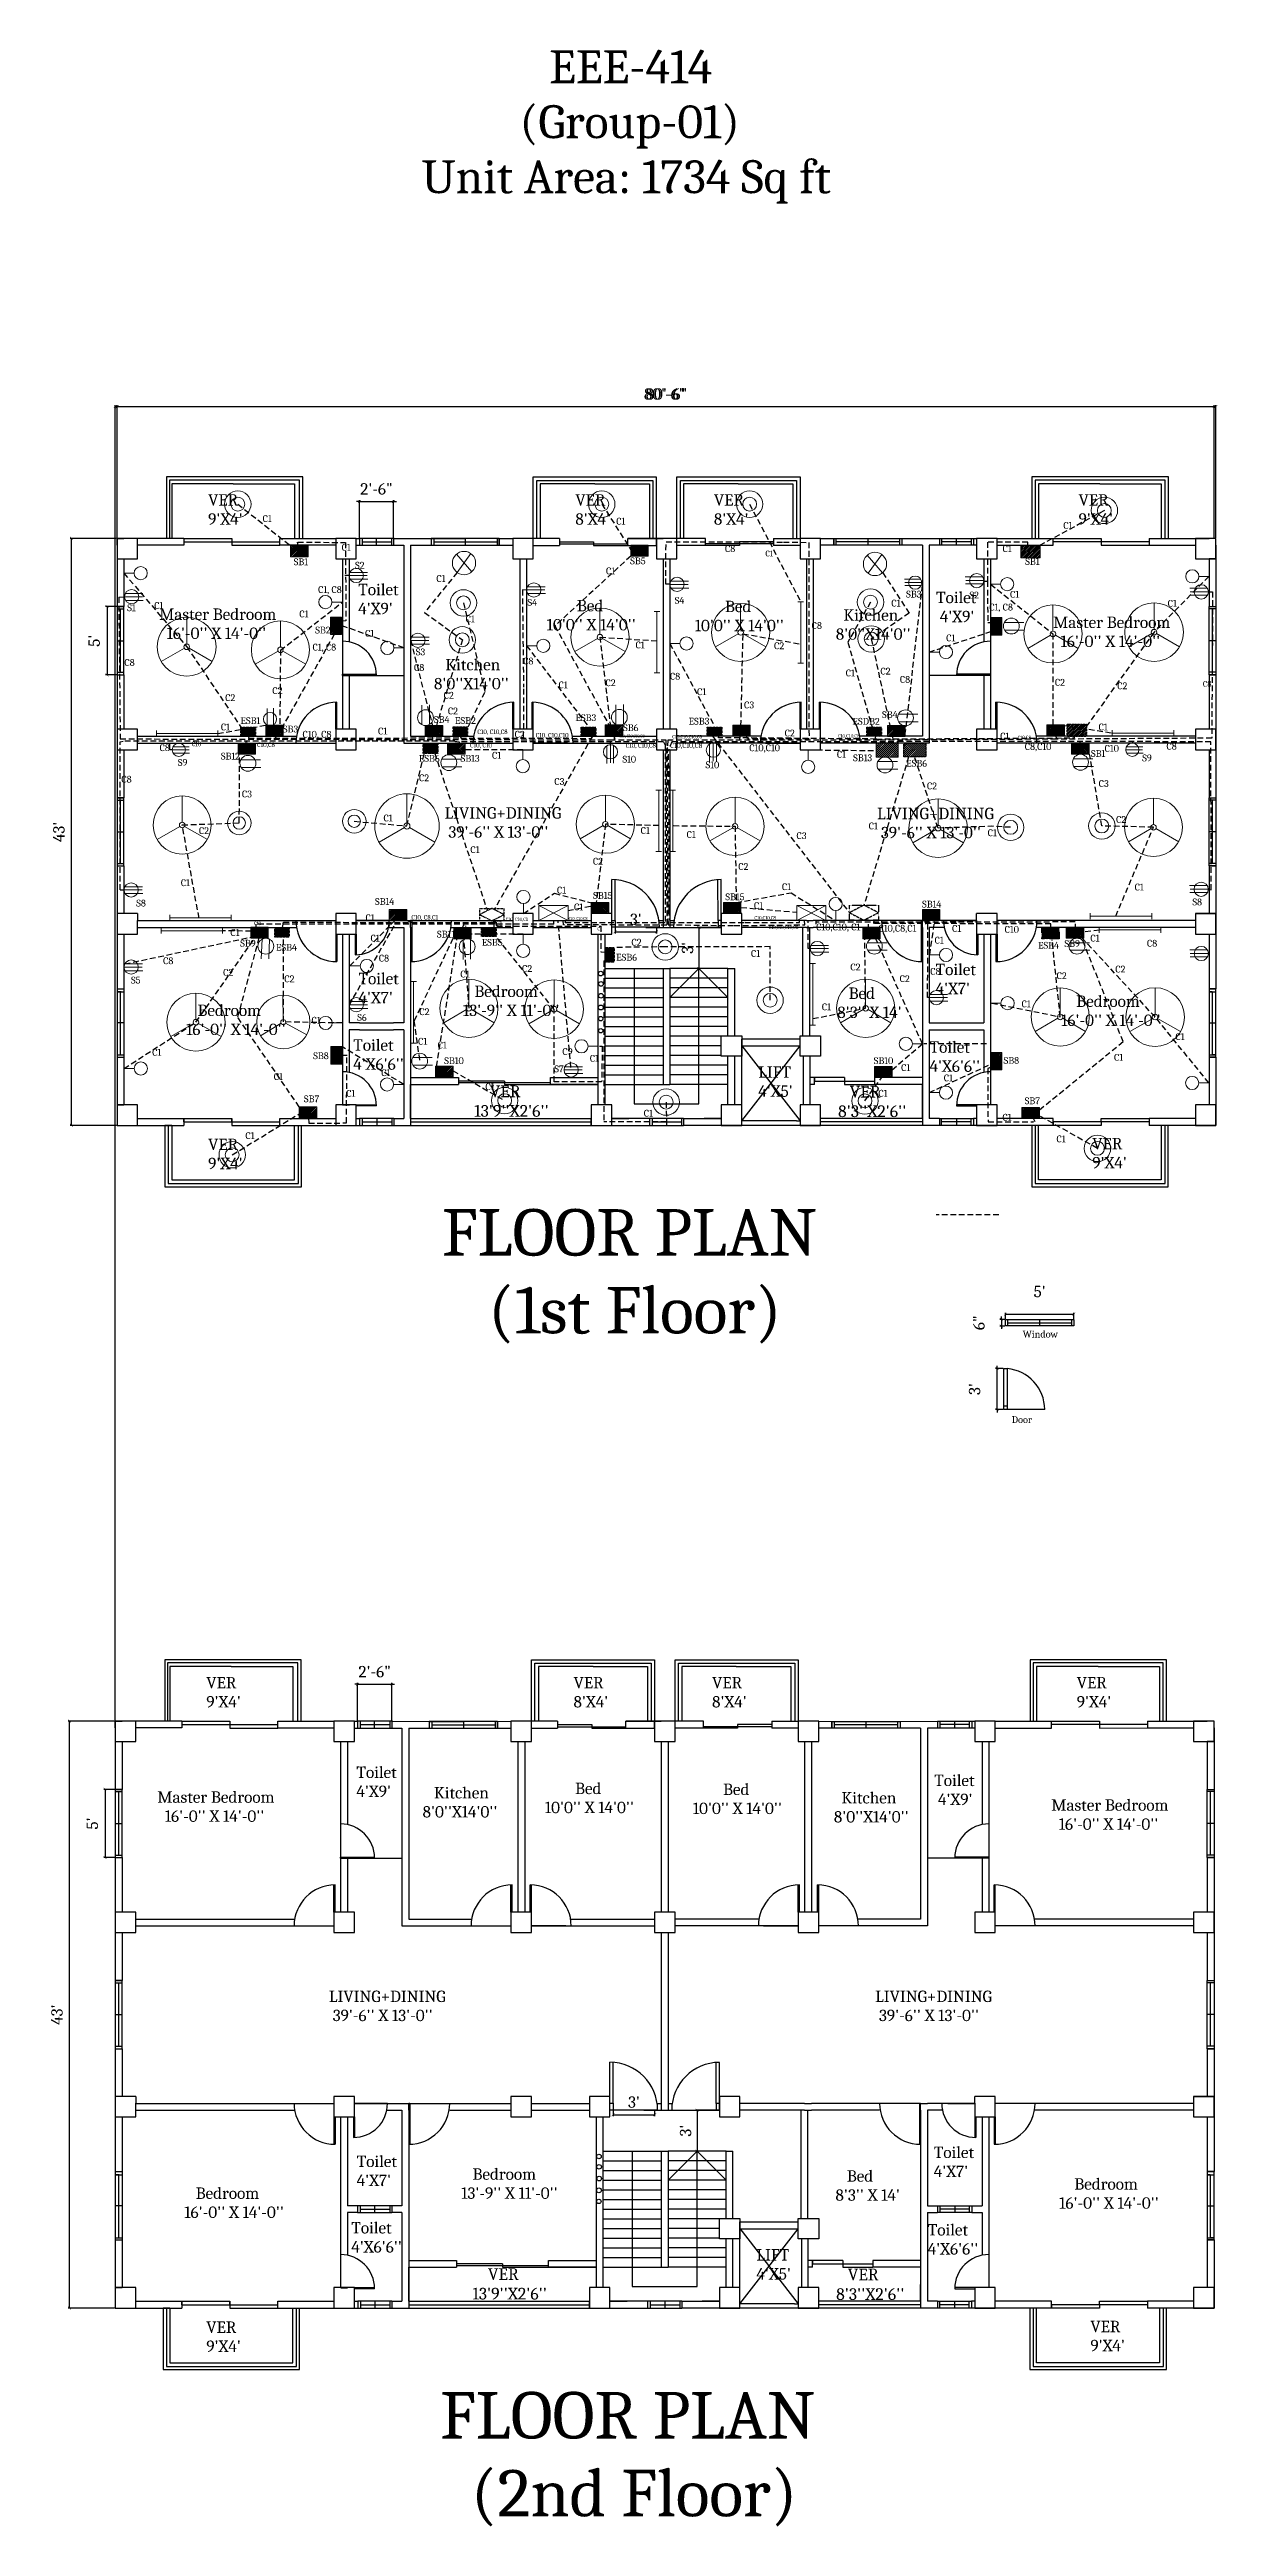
# Model space of a CAD drawing. Header units: inches. Extents: x -9560 to 22259, y -8480 to 5816.
# Drawn here: x 1514 to 2541, y 1078 to 3256 of the extents above; entities that cross this region are included whole.
import ezdxf

# ---------------------------------------------------------------- set-up
doc = ezdxf.new("R2010")
doc.units = ezdxf.units.IN
doc.header["$LTSCALE"] = 2
doc.linetypes.add('HIDDEN', pattern=[0.375, 0.25, -0.125])
for name, color, linetype, lineweight in [('Conduit', 102, 'HIDDEN', 30), ('Emergency', 20, 'HIDDEN', 30), ('Emergency Lines', 30, 'HIDDEN', 0), ('FF', 160, 'Continuous', 0)]:
    doc.layers.add(name, color=color, linetype=linetype, lineweight=lineweight)
for name, color, linetype in [('Dimension', 254, 'Continuous'), ('Door', 132, 'Continuous'), ('FloorPlan', 2, 'Continuous'), ('Sliding Door', 6, 'Continuous'), ('Text', 1, 'Continuous'), ('Window', 90, 'Continuous')]:
    doc.layers.add(name, color=color, linetype=linetype)
doc.styles.get("Standard").update_dxf_attribs({"font": 'Cambria Math.ttf', "height": 10})
doc.dimstyles.new('ISO-25', dxfattribs={"dimscale": 0, "dimtxt": 10, "dimasz": 2.5, "dimexe": 1.25, "dimexo": 0.625, "dimgap": 14.63, "dimtad": 1, "dimdec": 0, "dimlunit": 4, "dimtxsty": 'Standard', "dimblk": 'ARCHTICK', "dimcen": 2.5, "dimadec": 0, "dimazin": 0, "dimtfac": 1, "dimtdec": 0, "dimtix": 1, "dimtmove": 2, "dimatfit": 0, "dimldrblk": 'ARCHTICK', "dimfxl": 1, "dimarcsym": 0})

msp = doc.modelspace()

# ---------------------------------------------------------------- texts
at = {"layer": 'Conduit', "insert": (1653.9, 2864.8), "char_height": 10.05, "width": 870.499, "attachment_point": 1}
msp.add_mtext("VER\\P9'X4'", dxfattribs=at)
at = {"layer": 'Conduit', "linetype": 'HIDDEN', "lineweight": 25, "ltscale": 10, "width": 109.712, "attachment_point": 1}
for s, insert, char_height in [('C1', (1701.8, 2846.4), 6), ('C1', (2012.7, 2844.1), 6), ('C1', (1771.3, 2821.1), 6), ('C1', (1854.6, 2793.7), 6), ('C1', (2003.7, 2800.4), 6), ('C1, C8', (1750.6, 2784), 6), ('C1', (1734.1, 2762.6), 6), ('C1', (1791.9, 2745.5), 6), ('C1, C8', (1745.7, 2733.4), 6), ('C1', (2029.7, 2735.3), 6), ('C8', (1580.3, 2719.9), 6), ('C8', (1834.9, 2715.5), 6), ('C8', (1930.9, 2721.2), 6), ('C2', (2003.3, 2702.1), 6), ('C2', (1710.4, 2695.2), 6), ('C2', (1861, 2691.1), 6), ('C1', (1665.1, 2663.2), 6), ('C10, C8', (1736.9, 2656.8), 6), ('C2', (1864.7, 2677.3), 6), ('C10, C10,C8', (1890.6, 2658), 4), ('C8', (1611.2, 2645), 6), ('C10', (1639.5, 2647.3), 4), ('C10,C8', (1697, 2646.6), 4), ('C10, C10', (1884.2, 2646.2), 4), ('C1', (1903.5, 2638.3), 6), ('C10, C10,C10', (1941.9, 2655), 4), ('C10, C10,C10,C8', (2015.1, 2653.6), 2.5), ('C10, C10,C8', (2021, 2646), 4), ('C8', (1577.6, 2617.3), 6), ('C3', (1683.6, 2604.3), 6), ('C2', (1645.8, 2572.1), 6), ('C1', (2034.2, 2572.2), 6), ('C1', (1629.9, 2526.3), 6), ('C2', (1992.2, 2545.2), 6), ('C1', (1960.6, 2519.8), 6), ('C1', (1975.6, 2505), 6), ('C1', (1673.5, 2482.5), 6), ('C10, C8,C1', (1832.6, 2494.9), 4), ('C10, C10,C1', (1915.6, 2492.7), 3), ('C10, C10,C8', (1970.9, 2493.1), 2.5), ('C1', (1796.7, 2477.6), 6), ('C8', (1614.3, 2457.7), 6), ('C2', (1667.1, 2447.5), 6), ('C8', (1804, 2460), 6), ('C1', (1875.7, 2446), 6), ('C2', (1839.6, 2412.9), 6), ('C1', (1604.7, 2377.2), 6), ('C1', (1838.5, 2386.9), 6), ('C1', (1855.7, 2383.6), 6), ('C9', (1965.4, 2377.9), 6), ('C1', (1711.6, 2355.9), 6), ('C1', (1806.1, 2359.3), 6), ('C1', (1775.3, 2341.1), 6), ('C1', (1897.7, 2347), 6), ('C1', (1686.7, 2304), 6)]:
    msp.add_mtext(s, dxfattribs=dict(at, insert=insert, char_height=char_height))
at = {"layer": 'Conduit', "lineweight": 25, "ltscale": 10, "attachment_point": 1}
for s, insert, char_height, width in [('C1', (2405.8, 2840.4), 6, 6.709), ('C8', (2108.3, 2820), 6, 19.063), ('C1', (2143.9, 2815.2), 5, 14.095), ('C1', (2352.4, 2820), 6, 6.236), ('C1', (2254.6, 2772.1), 6, 13.492), ('C1, C8', (2340.7, 2768.6), 6, 29.023), ('C1', (2359, 2779.8), 6, 7.682), ('C8', (2184.5, 2752.4), 6, 17.243), ('C2', (2151.5, 2734.6), 6, 9.404), ('C1', (2302.8, 2741.5), 6, 12.465), ('C8', (2059.9, 2707.8), 6, 15.763), ('C2', (2245, 2712.3), 6, 10.569), ('C8', (2262.1, 2705), 6, 11.223), ('C2', (2398.4, 2702.5), 6, 7.759), ('C8', (2528.5, 2700.6), 5, 7.494), ('C3', (2125.1, 2682.6), 6, 9.512), ('C1', (2436.8, 2663.2), 6, 5.318), ('\\pt0.2498;C8', (1687.3, 2647.2), 1, 3.131), ('\\pt0.2498;C10', (1713.6, 2651.5), 1, 3.131), ('\\pt0.2498;C10', (1851.6, 2651.2), 1, 3.131), ('\\pt0.2498;C8', (1871, 2647.2), 1, 3.131), ('\\pt0.2498;C8', (2008.1, 2646), 1, 3.131), ('\\pt0.2498;C8', (2011.1, 2650.9), 1, 3.131), ('C10,C10,C8', (2060, 2646.3), 4.5, 12.446), ('C10,C10,C10,C8', (2062, 2653.2), 3, 19.252), ('C10,C10', (2129.7, 2644.9), 6, 32.721), ('C10,C10,C8', (2207.7, 2653.9), 3, 15.719), ('C10,C8', (2365.7, 2652.5), 3, 16.781), ('C8,C10', (2371.9, 2646), 6, 34.08), ('C10', (2442.1, 2644.4), 6, 13.657), ('C8', (2496.5, 2646.3), 6, 13.601), ('C3', (2436.9, 2613.5), 6, 17.878), ('C2', (2452.2, 2581.9), 6, 6.606), ('C1', (2074.6, 2568.7), 6, 11.522), ('C2', (2120, 2540.6), 6, 10.882), ('C1', (2133.8, 2506.2), 6, 11.844), ('C1', (2158.4, 2522.8), 6, 19.181), ('C1', (2468.5, 2522.5), 6, 13.54), ('\\pt0.7494;C10', (1694.2, 2489), 3, 3.131), ('\\pt0.4996;C8', (1878, 2485.9), 2, 2.595), ('C10,C10,C8', (2134.2, 2494), 3, 19.044), ('C10,C10,C10,C8', (2146.7, 2485.6), 3, 21.56), ('C10,C10, C1', (2188.5, 2487.4), 6, 36.956), ('C10,C8,C1', (2243.3, 2486.3), 6, 14.228), ('C10', (2354.2, 2485.3), 6, 12.156), ('C1', (2292.6, 2475.8), 6, 10.057), ('{\\C1;ESB4}', (2383.5, 2471.3), 6, 11.909), ('{\\C5;SB9}', (2406.8, 2472.8), 6, 9.565), ('C1', (2429.6, 2477.6), 6, 8.598), ('C8', (2479.3, 2473.1), 6, 12.356), ('C2', (2218.6, 2452.2), 6, 10.131), ('C2', (2261.9, 2442), 6, 17.406), ('C8', (2288.8, 2448.4), 6, 5.864), ('C2', (2451.5, 2450.4), 6, 9.669), ('C1', (2193.5, 2417.2), 6, 9.695), ('C1', (2504.4, 2391), 6, 19.846), ('C1', (2263.2, 2363.8), 6, 9.038), ('C1', (2300.7, 2354.7), 6, 9.906), ('C1', (2450.4, 2372.8), 6, 13.328), ('C1', (2352.3, 2320.1), 6, 13.71), ('C1', (2399.8, 2301.1), 6, 11.915)]:
    msp.add_mtext(s, dxfattribs=dict(at, insert=insert, char_height=char_height, width=width))
at = {"layer": 'Conduit', "color": 5, "lineweight": 25, "ltscale": 10, "insert": (2239.1, 2369.9), "char_height": 6, "width": 12.336, "attachment_point": 1}
msp.add_mtext('SB10', dxfattribs=at)
at = {"layer": 'Conduit', "lineweight": 25, "ltscale": 6, "insert": (2243.2, 2341.2), "char_height": 6, "width": 10.17, "attachment_point": 1}
msp.add_mtext('C1', dxfattribs=at)
at = {"layer": 'Emergency', "lineweight": 25, "ltscale": 10, "attachment_point": 1}
for s, insert, char_height in [('C1', (1606.5, 2770), 6), ('C1', (1880.3, 2758.2), 6), ('C1', (1962, 2700.2), 6), ('C2', (1668.9, 2689), 6), ('C1', (1803.3, 2659.6), 6), ('C2', (1923.4, 2656.8), 6), ('C2', (1839.3, 2618.5), 6), ('C3', (1958.3, 2615.3), 6), ('C1', (1808.1, 2583.2), 6), ('C1', (1884.5, 2555.4), 6), ('C1', (1792.3, 2495.5), 6), ('C1', (1907.1, 2489.6), 4), ('C1', (1996.2, 2484.3), 3), ('C2', (2026.1, 2474), 6), ('C1', (2131.2, 2464.1), 6), ('C2', (1720.9, 2441.8), 6), ('C2', (1929.9, 2450.9), 6), ('C1', (1744.8, 2405.4), 6), ('C1', (1989.5, 2371.9), 6), ('C1', (2036.9, 2323.7), 6)]:
    msp.add_mtext(s, dxfattribs=dict(at, insert=insert, char_height=char_height))
at = {"layer": 'Emergency', "lineweight": 25, "ltscale": 10, "char_height": 6, "attachment_point": 1}
for s, insert, width in [('C1', (2497.6, 2771.9), 6.249), ('C1', (2214.5, 2710.7), 11.527), ('C1', (2083.8, 2694.2), 10.453), ('C2', (2453.2, 2699.4), 6.944), ('ESB1', (1682.3, 2668.8), 6.714), ('ESB2', (1870.9, 2668.9), 6.714), ('ESB3', (1976.8, 2671.4), 6.714), ('ESB3', (2076.3, 2668.3), 13.38), ('C2', (2160.8, 2657.9), 6.09), ('ESDB2', (2220.4, 2668.2), 16.115), ('ESB6', (1839.1, 2635.6), 6.714), ('C1', (2350.3, 2655.2), 12.113), ('{\\C5;S10}', (2091.3, 2629.9), 19.187), ('ESB6', (2267.6, 2631.3), 17.641), ('C2', (2285.9, 2611.4), 5.485), ('C1', (2234.7, 2576.2), 34.913), ('C1', (2339.3, 2570.2), 9.49), ('C3', (2171.2, 2567.7), 6.348), ('C1', (2308, 2486.1), 11.07), ('ESB4', (1713.5, 2469.5), 6.714), ('ESB5', (1894.4, 2473.9), 6.714), ('ESB6', (2012.6, 2460.8), 6.714), ('C2', (2399.9, 2444.6), 12.119), ('C1', (2369.1, 2419.8), 8.979)]:
    msp.add_mtext(s, dxfattribs=dict(at, insert=insert, width=width))
at = {"layer": 'Emergency', "color": 3, "lineweight": 25, "ltscale": 10, "insert": (2206.7, 2639.2), "char_height": 6, "width": 11.457, "attachment_point": 1}
msp.add_mtext('C1', dxfattribs=at)
at = {"layer": 'FF', "lineweight": 25, "ltscale": 10, "char_height": 6, "attachment_point": 1}
for s, insert, width in [('SB5', (2025, 2809.2), 2.264), ('SB1', (1729.1, 2808.4), 2.264), ('S2', (1783.1, 2805.4), 3.176), ('SB1', (2372.3, 2808.7), 12.848), ('S1', (1582.8, 2768), 2.264), ('S4', (1934.7, 2772.7), 2.264), ('S4', (2064.1, 2774.5), 13.259), ('SB3', (2267.6, 2780), 0.548), ('S2', (2323.3, 2779.2), 9.921), ('SB2', (1748.1, 2748.4), 2.264), ('S3', (1836.5, 2729.2), 2.263), ('SB3', (1719.6, 2661.4), 2.264), ('SB4', (1852.4, 2669.8), 2.264), ('SB6', (2018.7, 2662.6), 2.264), ('SB4', (2246.4, 2674.1), 10.774), ('SB12', (1665.1, 2637.6), 2.264), ('SB13', (1875.9, 2635.6), 14.397), ('S10', (2018.2, 2634.9), 2.264), ('SB13', (2221, 2636.1), 11.846), ('SB1', (2430.1, 2639.9), 15.764), ('S9', (2475.2, 2636), 14.912), ('S9', (1627.3, 2632), 2.264), ('S8', (1590.7, 2508.4), 2.264), ('SB14', (1800.6, 2509.8), 2.264), ('SB15', (1992.4, 2515.1), 2.264), ('SB15', (2108.7, 2513.9), 16.071), ('SB14', (2281.6, 2507.5), 16.695), ('S8', (2519.3, 2509.4), 12.172), ('SB9', (1682.1, 2473.1), 2.264), ('SB11', (1855.1, 2481.1), 2.264), ('S5', (1586.1, 2440.7), 2.264), ('S6', (1785, 2407.9), 2.264), ('SB8', (1746.3, 2374.2), 2.264), ('SB10', (1861.5, 2369.9), 2.264), ('S7', (1958.3, 2362.7), 2.264), ('SB8', (2353.3, 2370.1), 10.009), ('SB7', (1738.1, 2336.3), 2.264), ('SB7', (2371.8, 2334.6), 17.394)]:
    msp.add_mtext(s, dxfattribs=dict(at, insert=insert, width=width))
at = {"layer": 'Text', "attachment_point": 1}
for s, insert, char_height, width in [('\\pt410,820.1,1394;         {\\H0.7073x;      EEE-414\\P                (Group-01)\\P\\pt410;       Unit Area: 1734 Sq ft}', (1774.7, 3255.1), 41, 3012.111), ("VER\\P8'X4'", (1976.8, 2864.8), 10.05, 870.499), ("VER\\P8'X4'", (2098.6, 2864.8), 10.05, 870.499), ("VER\\P9'X4'", (2419.2, 2864.8), 10.05, 870.499), ("Toilet\\P4'X9'", (1785.9, 2786.1), 10.05, 36.203), ("        Bed \\P10'0'' X 14'0''", (1951.6, 2771.9), 10.048, 511.099), ("        Bed \\P10'0'' X 14'0''", (2081.8, 2771.2), 10.048, 511.099), ("Toilet\\P 4'X9'", (2293.9, 2779.1), 10.05, 870.499), ("Master Bedroom\\P  16'-0'' X 14'-0''", (1610.8, 2764.4), 10.048, 105.417), ("  Kitchen \\P8'0''X14'0''", (2205.8, 2763.7), 10.048, 511.099), ("Master Bedroom\\P  16'-0'' X 14'-0''", (2396.8, 2757.3), 10.048, 511.099), ("   Kitchen \\P8'0''X14'0''", (1852.5, 2720.1), 10.048, 511.099), ("LIVING+DINING\\P 39'-6'' X 13'-0''", (1861.8, 2589.7), 10.048, 100.546), ("LIVING+DINING\\P 39'-6'' X 13'-0''", (2242.1, 2589.2), 10.048, 511.099), ("Toilet\\P4'X7'", (1786.1, 2444.1), 10.05, 870.499), (" Toilet\\P 4'X7'", (2290.2, 2452.1), 10.05, 870.499), ("   Bedroom\\P13'-9'' X 11'-0''", (1878, 2432.9), 10.048, 511.099), ("   Bed \\P8'3'' X 14'", (2207.1, 2431.2), 10.048, 511.099), ("    Bedroom\\P16'-0'' X 14'-0''", (2403.9, 2424.2), 10.048, 511.099), ("   Bedroom\\P16'-0'' X 14'-0''", (1634.6, 2416.2), 10.048, 511.099), ("Toilet\\P4'X6'6''", (1781.5, 2385.7), 10.05, 870.499), ("Toilet\\P4'X6'6''", (2288.2, 2383.9), 10.05, 870.499), ("LIFT\\P4'X5'", (2137.6, 2361.9), 10.05, 870.499), ("    VER\\P13'9''X2'6''", (1887.9, 2345.1), 10.315, 893.62), ("   VER\\P8'3''X2'6''", (2207.8, 2344.8), 10.315, 893.62), ("VER\\P9'X4'", (1653.9, 2298.3), 10.05, 870.499), ("VER\\P9'X4'", (2431.3, 2299), 10.05, 870.499), ('\\pt410,820.1,1394;  FLOOR PLAN\\P\\pt410;     (1st Floor)', (1832.4, 2236.4), 41, 3012.111), ('Window', (2370.1, 2129.5), 6, 57.597), ('Door', (2360.4, 2054.4), 6, 20.952), ("VER\\P9'X4'", (1652.3, 1825.1), 10.05, 870.499), ("VER\\P8'X4'", (1975.2, 1825.1), 10.05, 870.499), ("VER\\P8'X4'", (2097, 1825.1), 10.05, 870.499), ("VER\\P9'X4'", (2417.6, 1825.1), 10.05, 870.499), ("Toilet\\P4'X9'", (1784.3, 1746.4), 10.05, 36.203), ("Master Bedroom\\P  16'-0'' X 14'-0''", (1609.2, 1724.6), 10.048, 105.417), ("   Kitchen \\P8'0''X14'0''", (1842.5, 1728.4), 10.048, 511.099), ("        Bed \\P10'0'' X 14'0''", (1950, 1732.2), 10.048, 511.099), ("        Bed \\P10'0'' X 14'0''", (2080.1, 1731.4), 10.048, 511.099), ("  Kitchen \\P8'0''X14'0''", (2204.1, 1724), 10.048, 511.099), ("Toilet\\P 4'X9'", (2292.3, 1739.3), 10.05, 870.499), ("Master Bedroom\\P  16'-0'' X 14'-0''", (2395.2, 1717.6), 10.048, 511.099), ("LIVING+DINING\\P 39'-6'' X 13'-0''", (1760.1, 1549.4), 10.048, 100.546), ("LIVING+DINING\\P 39'-6'' X 13'-0''", (2240.4, 1549.4), 10.048, 511.099), ("Toilet\\P4'X7'", (1784.5, 1404.4), 10.05, 870.499), ("   Bedroom\\P13'-9'' X 11'-0''", (1876.4, 1393.2), 10.048, 511.099), (" Toilet\\P 4'X7'", (2288.6, 1412.3), 10.05, 870.499), ("   Bedroom\\P16'-0'' X 14'-0''", (1633, 1376.4), 10.048, 511.099), ("   Bed \\P8'3'' X 14'", (2205.5, 1391.5), 10.048, 511.099), ("    Bedroom\\P16'-0'' X 14'-0''", (2402.2, 1384.5), 10.048, 511.099), ("Toilet\\P4'X6'6''", (1779.8, 1346), 10.05, 870.499), ("Toilet\\P4'X6'6''", (2286.6, 1344.2), 10.05, 870.499), ("LIFT\\P4'X5'", (2136, 1322.2), 10.05, 870.499), ("    VER\\P13'9''X2'6''", (1886.3, 1305.4), 10.315, 893.62), ("   VER\\P8'3''X2'6''", (2206.1, 1305), 10.315, 893.62), ("VER\\P9'X4'", (1652.3, 1258.6), 10.05, 870.499), ("VER\\P9'X4'", (2429.6, 1259.2), 10.05, 870.499), ('\\pt410,820.1,1394;  FLOOR PLAN\\P\\pt410;    (2nd Floor)', (1830.8, 1196.6), 41, 3012.111)]:
    msp.add_mtext(s, dxfattribs=dict(at, insert=insert, char_height=char_height, width=width))

# ---------------------------------------------------------------- blocks, each defined once
blk = doc.blocks.new('_ArchTick')
at = {"color": 0, "linetype": 'ByBlock', "const_width": 0.15}
blk.add_lwpolyline([(-0.5, -0.5), (0.5, 0.5)], dxfattribs=at)
blk = doc.blocks.new('*D4')
at = {"layer": 'Defpoints', "color": 0, "transparency": 16777216}
for p in [(1533.7, 2826), (1573.9, 2826), (1573.9, 2310)]:
    blk.add_point(p, dxfattribs=at)
at = {"layer": 'Dimension', "color": 0, "lineweight": -2, "transparency": 16777216}
for p, q in [((1573.3, 2826), (1532.5, 2826)), ((1533.7, 2310), (1533.7, 2826)), ((1573.3, 2310), (1532.5, 2310))]:
    blk.add_line(p, q, dxfattribs=at)
at = {"layer": 'Dimension', "color": 0, "lineweight": -2, "transparency": 16777216, "xscale": 2.5, "yscale": 2.5, "zscale": 2.5}
for p, rotation in [((1533.7, 2826), 90), ((1533.7, 2310), 270)]:
    blk.add_blockref('_ArchTick', p, dxfattribs=dict(at, rotation=rotation))
at = {"layer": 'Dimension', "color": 0, "transparency": 16777216, "insert": (1522.7, 2568), "char_height": 10, "attachment_point": 5, "rotation": 90}
blk.add_mtext("43'", dxfattribs=at)
blk = doc.blocks.new('*D5')
at = {"layer": 'Defpoints', "color": 0, "transparency": 16777216}
for p in [(2539.9, 2941.8), (1573.9, 2826), (2539.9, 2826)]:
    blk.add_point(p, dxfattribs=at)
at = {"layer": 'Dimension', "color": 0, "lineweight": -2, "transparency": 16777216}
for p, q in [((1573.9, 2826.6), (1573.9, 2943.1)), ((1573.9, 2941.8), (2539.9, 2941.8)), ((2539.9, 2826.6), (2539.9, 2943.1))]:
    blk.add_line(p, q, dxfattribs=at)
at = {"layer": 'Dimension', "color": 0, "lineweight": -2, "transparency": 16777216, "xscale": 2.5, "yscale": 2.5, "zscale": 2.5, "rotation": 180}
blk.add_blockref('_ArchTick', (1573.9, 2941.8), dxfattribs=at)
at = {"layer": 'Dimension', "color": 0, "lineweight": -2, "transparency": 16777216, "xscale": 2.5, "yscale": 2.5, "zscale": 2.5}
blk.add_blockref('_ArchTick', (2539.9, 2941.8), dxfattribs=at)
at = {"layer": 'Dimension', "color": 0, "transparency": 16777216, "insert": (2056.9, 2952.9), "char_height": 10, "attachment_point": 5}
blk.add_mtext('80\'-6"', dxfattribs=at)
blk = doc.blocks.new('*D6')
at = {"layer": 'Defpoints', "color": 0, "transparency": 16777216}
for p in [(1573.9, 2766), (1565, 2706), (1573.9, 2706)]:
    blk.add_point(p, dxfattribs=at)
at = {"layer": 'Dimension', "color": 0, "lineweight": -2, "transparency": 16777216}
for p, q in [((1573.3, 2766), (1563.7, 2766)), ((1565, 2766), (1565, 2706)), ((1573.3, 2706), (1563.7, 2706))]:
    blk.add_line(p, q, dxfattribs=at)
at = {"layer": 'Dimension', "color": 0, "lineweight": -2, "transparency": 16777216, "xscale": 2.5, "yscale": 2.5, "zscale": 2.5}
for p, rotation in [((1565, 2766), 90), ((1565, 2706), 270)]:
    blk.add_blockref('_ArchTick', p, dxfattribs=dict(at, rotation=rotation))
at = {"layer": 'Dimension', "color": 0, "transparency": 16777216, "insert": (1553.7, 2736), "char_height": 10, "attachment_point": 5, "rotation": 90}
blk.add_mtext("5'", dxfattribs=at)
blk = doc.blocks.new('*D7')
at = {"layer": 'Defpoints', "color": 0, "transparency": 16777216}
for p in [(1816.9, 2858.5), (1786.9, 2826), (1816.9, 2826)]:
    blk.add_point(p, dxfattribs=at)
at = {"layer": 'Dimension', "color": 0, "lineweight": -2, "transparency": 16777216}
for p, q in [((1786.9, 2858.5), (1784.4, 2858.5)), ((1786.9, 2826.6), (1786.9, 2859.7)), ((1786.9, 2858.5), (1816.9, 2858.5)), ((1816.9, 2826.6), (1816.9, 2859.7)), ((1816.9, 2858.5), (1819.4, 2858.5))]:
    blk.add_line(p, q, dxfattribs=at)
at = {"layer": 'Dimension', "color": 0, "lineweight": -2, "transparency": 16777216, "xscale": 2.5, "yscale": 2.5, "zscale": 2.5}
blk.add_blockref('_ArchTick', (1786.9, 2858.5), dxfattribs=at)
at = {"layer": 'Dimension', "color": 0, "lineweight": -2, "transparency": 16777216, "xscale": 2.5, "yscale": 2.5, "zscale": 2.5, "rotation": 180}
blk.add_blockref('_ArchTick', (1816.9, 2858.5), dxfattribs=at)
at = {"layer": 'Dimension', "color": 0, "transparency": 16777216, "insert": (1801.9, 2869.5), "char_height": 10, "attachment_point": 5}
blk.add_mtext('2\'-6"', dxfattribs=at)
blk = doc.blocks.new('*D8')
at = {"layer": 'Defpoints', "color": 0, "transparency": 16777216}
for p in [(2105.1, 2484), (2085.4, 2448), (2105.1, 2448)]:
    blk.add_point(p, dxfattribs=at)
at = {"layer": 'Dimension', "color": 0, "lineweight": -2, "transparency": 16777216}
for p, q in [((2104.5, 2484), (2084.2, 2484)), ((2085.4, 2484), (2085.4, 2448)), ((2104.5, 2448), (2084.2, 2448))]:
    blk.add_line(p, q, dxfattribs=at)
at = {"layer": 'Dimension', "color": 0, "lineweight": -2, "transparency": 16777216, "xscale": 2.5, "yscale": 2.5, "zscale": 2.5}
for p, rotation in [((2085.4, 2484), 90), ((2085.4, 2448), 270)]:
    blk.add_blockref('_ArchTick', p, dxfattribs=dict(at, rotation=rotation))
at = {"layer": 'Dimension', "color": 0, "transparency": 16777216, "insert": (2075.4, 2466), "char_height": 10, "attachment_point": 5, "rotation": 90}
blk.add_mtext("3'", dxfattribs=at)
blk = doc.blocks.new('*D9')
at = {"layer": 'Defpoints', "color": 0, "transparency": 16777216}
for p in [(2011.7, 2484.1), (2048.2, 2484.1), (2048.2, 2480.1)]:
    blk.add_point(p, dxfattribs=at)
at = {"layer": 'Dimension', "color": 0, "lineweight": -2, "transparency": 16777216}
for p, q in [((2011.7, 2483.5), (2011.7, 2478.8)), ((2048.2, 2483.5), (2048.2, 2478.8)), ((2011.7, 2480.1), (2048.2, 2480.1))]:
    blk.add_line(p, q, dxfattribs=at)
at = {"layer": 'Dimension', "color": 0, "lineweight": -2, "transparency": 16777216, "xscale": 2.5, "yscale": 2.5, "zscale": 2.5}
for p, rotation in [((2011.7, 2480.1), 180.0000000000114), ((2048.2, 2480.1), 1.139910797836525e-11)]:
    blk.add_blockref('_ArchTick', p, dxfattribs=dict(at, rotation=rotation))
at = {"layer": 'Dimension', "color": 0, "transparency": 16777216, "insert": (2029.9, 2491.1), "char_height": 10, "attachment_point": 5}
blk.add_mtext("3'", dxfattribs=at)
blk = doc.blocks.new('*D16')
at = {"layer": 'Defpoints', "color": 0, "transparency": 16777216}
for p in [(1532.1, 1786.3), (1572.3, 1786.3), (1572.3, 1270.3)]:
    blk.add_point(p, dxfattribs=at)
at = {"layer": 'Dimension', "color": 0, "lineweight": -2, "transparency": 16777216}
for p, q in [((1571.7, 1786.3), (1530.8, 1786.3)), ((1532.1, 1270.3), (1532.1, 1786.3)), ((1571.7, 1270.3), (1530.8, 1270.3))]:
    blk.add_line(p, q, dxfattribs=at)
at = {"layer": 'Dimension', "color": 0, "lineweight": -2, "transparency": 16777216, "xscale": 2.5, "yscale": 2.5, "zscale": 2.5}
for p, rotation in [((1532.1, 1786.3), 90), ((1532.1, 1270.3), 270)]:
    blk.add_blockref('_ArchTick', p, dxfattribs=dict(at, rotation=rotation))
at = {"layer": 'Dimension', "color": 0, "transparency": 16777216, "insert": (1521, 1528.3), "char_height": 10, "attachment_point": 5, "rotation": 90}
blk.add_mtext("43'", dxfattribs=at)
blk = doc.blocks.new('*D17')
at = {"layer": 'Defpoints', "color": 0, "transparency": 16777216}
for p in [(2538.3, 2941.8), (2538.3, 2826), (1572.3, 1786.3)]:
    blk.add_point(p, dxfattribs=at)
at = {"layer": 'Dimension', "color": 0, "lineweight": -2, "transparency": 16777216}
for p, q in [((1572.3, 1786.9), (1572.3, 2943.1)), ((1572.3, 2941.8), (2538.3, 2941.8)), ((2538.3, 2826.6), (2538.3, 2943.1))]:
    blk.add_line(p, q, dxfattribs=at)
at = {"layer": 'Dimension', "color": 0, "lineweight": -2, "transparency": 16777216, "xscale": 2.5, "yscale": 2.5, "zscale": 2.5, "rotation": 180}
blk.add_blockref('_ArchTick', (1572.3, 2941.8), dxfattribs=at)
at = {"layer": 'Dimension', "color": 0, "lineweight": -2, "transparency": 16777216, "xscale": 2.5, "yscale": 2.5, "zscale": 2.5}
blk.add_blockref('_ArchTick', (2538.3, 2941.8), dxfattribs=at)
at = {"layer": 'Dimension', "color": 0, "transparency": 16777216, "insert": (2055.3, 2952.9), "char_height": 10, "attachment_point": 5}
blk.add_mtext('80\'-6"', dxfattribs=at)
blk = doc.blocks.new('*D18')
at = {"layer": 'Defpoints', "color": 0, "transparency": 16777216}
for p in [(1572.3, 1726.3), (1563.3, 1666.3), (1572.3, 1666.3)]:
    blk.add_point(p, dxfattribs=at)
at = {"layer": 'Dimension', "color": 0, "lineweight": -2, "transparency": 16777216}
for p, q in [((1571.7, 1726.3), (1562.1, 1726.3)), ((1563.3, 1726.3), (1563.3, 1666.3)), ((1571.7, 1666.3), (1562.1, 1666.3))]:
    blk.add_line(p, q, dxfattribs=at)
at = {"layer": 'Dimension', "color": 0, "lineweight": -2, "transparency": 16777216, "xscale": 2.5, "yscale": 2.5, "zscale": 2.5}
for p, rotation in [((1563.3, 1726.3), 90), ((1563.3, 1666.3), 270)]:
    blk.add_blockref('_ArchTick', p, dxfattribs=dict(at, rotation=rotation))
at = {"layer": 'Dimension', "color": 0, "transparency": 16777216, "insert": (1552.1, 1696.3), "char_height": 10, "attachment_point": 5, "rotation": 90}
blk.add_mtext("5'", dxfattribs=at)
blk = doc.blocks.new('*D19')
at = {"layer": 'Defpoints', "color": 0, "transparency": 16777216}
for p in [(1815.3, 1818.7), (1785.3, 1786.2), (1815.3, 1786.2)]:
    blk.add_point(p, dxfattribs=at)
at = {"layer": 'Dimension', "color": 0, "lineweight": -2, "transparency": 16777216}
for p, q in [((1785.3, 1818.7), (1782.8, 1818.7)), ((1785.3, 1786.9), (1785.3, 1820)), ((1785.3, 1818.7), (1815.3, 1818.7)), ((1815.3, 1786.9), (1815.3, 1820)), ((1815.3, 1818.7), (1817.8, 1818.7))]:
    blk.add_line(p, q, dxfattribs=at)
at = {"layer": 'Dimension', "color": 0, "lineweight": -2, "transparency": 16777216, "xscale": 2.5, "yscale": 2.5, "zscale": 2.5}
blk.add_blockref('_ArchTick', (1785.3, 1818.7), dxfattribs=at)
at = {"layer": 'Dimension', "color": 0, "lineweight": -2, "transparency": 16777216, "xscale": 2.5, "yscale": 2.5, "zscale": 2.5, "rotation": 180}
blk.add_blockref('_ArchTick', (1815.3, 1818.7), dxfattribs=at)
at = {"layer": 'Dimension', "color": 0, "transparency": 16777216, "insert": (1800.3, 1829.8), "char_height": 10, "attachment_point": 5}
blk.add_mtext('2\'-6"', dxfattribs=at)
blk = doc.blocks.new('*D14')
at = {"layer": 'Defpoints', "color": 0, "transparency": 16777216}
for p in [(2103.5, 1444.3), (2083.8, 1408.3), (2103.5, 1408.3)]:
    blk.add_point(p, dxfattribs=at)
at = {"layer": 'Dimension', "color": 0, "lineweight": -2, "transparency": 16777216}
for p, q in [((2102.9, 1444.3), (2082.6, 1444.3)), ((2083.8, 1444.3), (2083.8, 1408.3)), ((2102.9, 1408.3), (2082.6, 1408.3))]:
    blk.add_line(p, q, dxfattribs=at)
at = {"layer": 'Dimension', "color": 0, "lineweight": -2, "transparency": 16777216, "xscale": 2.5, "yscale": 2.5, "zscale": 2.5}
for p, rotation in [((2083.8, 1444.3), 90), ((2083.8, 1408.3), 270)]:
    blk.add_blockref('_ArchTick', p, dxfattribs=dict(at, rotation=rotation))
at = {"layer": 'Dimension', "color": 0, "transparency": 16777216, "insert": (2073.7, 1426.3), "char_height": 10, "attachment_point": 5, "rotation": 90}
blk.add_mtext("3'", dxfattribs=at)
blk = doc.blocks.new('*D15')
at = {"layer": 'Defpoints', "color": 0, "transparency": 16777216}
for p in [(2010, 1444.4), (2046.5, 1444.4), (2046.5, 1440.3)]:
    blk.add_point(p, dxfattribs=at)
at = {"layer": 'Dimension', "color": 0, "lineweight": -2, "transparency": 16777216}
for p, q in [((2010, 1443.7), (2010, 1439.1)), ((2010, 1440.3), (2046.5, 1440.3)), ((2046.5, 1443.7), (2046.5, 1439.1))]:
    blk.add_line(p, q, dxfattribs=at)
at = {"layer": 'Dimension', "color": 0, "lineweight": -2, "transparency": 16777216, "xscale": 2.5, "yscale": 2.5, "zscale": 2.5}
for p, rotation in [((2010, 1440.3), 180.000000000013), ((2046.5, 1440.3), 1.302755197527456e-11)]:
    blk.add_blockref('_ArchTick', p, dxfattribs=dict(at, rotation=rotation))
at = {"layer": 'Dimension', "color": 0, "transparency": 16777216, "insert": (2028.3, 1451.4), "char_height": 10, "attachment_point": 5}
blk.add_mtext("3'", dxfattribs=at)
blk = doc.blocks.new('ceiling_fan')
at = {"layer": 'FF'}
for p, q in [((18.4, 12.7), (18.4, 31.9)), ((16.7, 9.6), (0, 0)), ((20.2, 9.6), (36.9, 0))]:
    blk.add_line(p, q, dxfattribs=at)
for radius in [21.3, 2.02]:
    blk.add_circle((18.4, 10.6), radius, dxfattribs=at)
blk = doc.blocks.new('tube_light')
at = {"layer": 'FF'}
for p, q in [((0, 3), (0, 6)), ((0, 3), (64.3, 3)), ((0, 3), (0, 0)), ((64.3, 3), (64.3, 6)), ((64.3, 3), (64.3, 0))]:
    blk.add_line(p, q, dxfattribs=at)
blk = doc.blocks.new('exhaust')
for p, q in [((26.7, 1), (-1.3, 33.3)), ((0, 0), (25.4, 34.3))]:
    blk.add_line(p, q)
blk.add_circle((12.7, 17.1), 21.3)
blk = doc.blocks.new('threepinsocket')
for p, q in [((-45.7, 9), (-1.4, 9)), ((-43.9, 16.7), (-0.8, 16.7)), ((-43.2, 0), (0, 0))]:
    blk.add_line(p, q)
blk.add_circle((-28.3, 9), 17.4)
blk = doc.blocks.new('switchboardsocket')
for p, q in [((-43.9, 16.7), (-0.8, 16.7)), ((-43.2, 0), (0, 0))]:
    blk.add_line(p, q)
blk.add_circle((-28.3, 9), 17.4)
blk = doc.blocks.new('ceiling_light')
at = {"layer": 'FF'}
for radius in [15.5, 8.12]:
    blk.add_circle((0, 8.1), radius, dxfattribs=at)
blk = doc.blocks.new('lintel_light')
blk.add_line((26.7, 0), (0, 0))
blk.add_circle((44.1, 0), 17.4)
blk = doc.blocks.new('mdb')
for p, q in [((0, 0), (63.9, 32.9)), ((0, 32.9), (63.9, 0))]:
    blk.add_line(p, q)
blk.add_lwpolyline([(0, 32.9), (63.9, 32.9), (63.9, 0), (0, 0)], close=True)
blk = doc.blocks.new('hatch1')
h = blk.add_hatch()
h.set_pattern_fill('ANSI31', color=256, scale=20, style=0)
h.set_pattern_definition([(45, (-48.1155, 69.177), (-1.767767, 1.767767), [])])
h.paths.add_polyline_path([(38.5, 0), (38.5, 24.2), (0, 24.2), (0, 0)])
blk.add_lwpolyline([(0, 24.2), (38.5, 24.2), (38.5, 0), (0, 0)], close=True)
blk = doc.blocks.new('*D104')
at = {"layer": 'Defpoints', "color": 0, "lineweight": 25, "transparency": 16777216}
for p in [(2355, 2139.4), (2415, 2144.1), (2415, 2139.4)]:
    blk.add_point(p, dxfattribs=at)
at = {"layer": 'Dimension', "color": 0, "lineweight": -2, "transparency": 16777216}
for p, q in [((2355, 2140), (2355, 2145.3)), ((2355, 2144.1), (2415, 2144.1)), ((2415, 2140), (2415, 2145.3))]:
    blk.add_line(p, q, dxfattribs=at)
at = {"layer": 'Dimension', "color": 0, "lineweight": -2, "transparency": 16777216, "xscale": 2.5, "yscale": 2.5, "zscale": 2.5, "rotation": 180}
blk.add_blockref('_ArchTick', (2355, 2144.1), dxfattribs=at)
at = {"layer": 'Dimension', "color": 0, "lineweight": -2, "transparency": 16777216, "xscale": 2.5, "yscale": 2.5, "zscale": 2.5}
blk.add_blockref('_ArchTick', (2415, 2144.1), dxfattribs=at)
at = {"layer": 'Dimension', "color": 0, "transparency": 16777216, "insert": (2385, 2163.9), "char_height": 10, "attachment_point": 5}
blk.add_mtext("5'", dxfattribs=at)
blk = doc.blocks.new('*D105')
at = {"layer": 'Defpoints', "color": 0, "lineweight": 25, "transparency": 16777216}
for p in [(2355, 2139.4), (2351.3, 2133.6), (2355, 2133.6)]:
    blk.add_point(p, dxfattribs=at)
at = {"layer": 'Dimension', "color": 0, "lineweight": -2, "transparency": 16777216}
for p, q in [((2354.4, 2139.4), (2350, 2139.4)), ((2351.3, 2139.4), (2351.3, 2141.9)), ((2351.3, 2139.4), (2351.3, 2133.6)), ((2354.4, 2133.6), (2350, 2133.6)), ((2351.3, 2133.6), (2351.3, 2131.1))]:
    blk.add_line(p, q, dxfattribs=at)
at = {"layer": 'Dimension', "color": 0, "lineweight": -2, "transparency": 16777216, "xscale": 2.5, "yscale": 2.5, "zscale": 2.5}
for p, rotation in [((2351.3, 2139.4), 270), ((2351.3, 2133.6), 90)]:
    blk.add_blockref('_ArchTick', p, dxfattribs=dict(at, rotation=rotation))
at = {"layer": 'Dimension', "color": 0, "transparency": 16777216, "insert": (2331.6, 2136.5), "char_height": 10, "attachment_point": 5, "rotation": 90}
blk.add_mtext('6"', dxfattribs=at)
blk = doc.blocks.new('Window')
at = {"layer": 'Window'}
for p, q in [((0, 0), (60, 0)), ((0, -5.7), (0, 0)), ((2, -5.7), (2, 0)), ((58, 0), (58, -5.7)), ((60, 0), (60, -5.7)), ((60, -5.7), (0, -5.7)), ((2, -2.9), (58, -2.9))]:
    blk.add_line(p, q, dxfattribs=at)
blk = doc.blocks.new('Door')
at = {"layer": 'Door'}
for p, q in [((0, 0), (0, 36)), ((0, 36), (3, 36)), ((3, 36), (3, 36)), ((3, 36), (3, 0)), ((0, 0), (0, 6)), ((3, 3), (0, 3)), ((3, 0), (0, 0)), ((36, 0), (3, 0))]:
    blk.add_line(p, q, dxfattribs=at)
blk.add_arc((-0.4, -0.2), 36.4, 0.3834, 84.6375, dxfattribs=at)
blk = doc.blocks.new('*D106')
at = {"layer": 'Defpoints', "color": 0, "lineweight": 25, "transparency": 16777216}
for p in [(2347.5, 2096.2), (2353.5, 2096.2), (2353.5, 2060.2)]:
    blk.add_point(p, dxfattribs=at)
at = {"layer": 'Dimension', "color": 0, "lineweight": -2, "transparency": 16777216}
for p, q in [((2352.9, 2096.2), (2346.2, 2096.2)), ((2347.5, 2096.2), (2347.5, 2098.7)), ((2347.5, 2060.2), (2347.5, 2096.2)), ((2352.9, 2060.2), (2346.2, 2060.2)), ((2347.5, 2060.2), (2347.5, 2057.7))]:
    blk.add_line(p, q, dxfattribs=at)
at = {"layer": 'Dimension', "color": 0, "lineweight": -2, "transparency": 16777216, "xscale": 2.5, "yscale": 2.5, "zscale": 2.5}
for p, rotation in [((2347.5, 2096.2), 270), ((2347.5, 2060.2), 90)]:
    blk.add_blockref('_ArchTick', p, dxfattribs=dict(at, rotation=rotation))
at = {"layer": 'Dimension', "color": 0, "transparency": 16777216, "insert": (2327.8, 2078.2), "char_height": 10, "attachment_point": 5, "rotation": 90}
blk.add_mtext("3'", dxfattribs=at)
blk = doc.blocks.new('meterboard')
for p, q in [((31.9, 32.9), (0, 16.4)), ((0, 16.4), (31.9, 0)), ((63.9, 16.4), (31.9, 32.9)), ((31.9, 0), (63.9, 16.4))]:
    blk.add_line(p, q)
blk.add_lwpolyline([(0, 32.9), (63.9, 32.9), (63.9, 0), (0, 0)], close=True)

# ---------------------------------------------------------------- dimensions: what is measured, and where the dimension line sits
at = {"layer": 'Dimension'}
for base, p1, p2, override, picture, middle in [((2538.3, 2941.8), (1572.3, 1786.3), (2538.3, 2826), {"dimscale": 1, "dimtxt": 24, "dimgap": 6}, '*D17', (2055.3, 2952.9)), ((2539.9, 2941.8), (1573.9, 2826), (2539.9, 2826), {"dimscale": 1, "dimtxt": 24, "dimgap": 6}, '*D5', (2056.9, 2952.9)), ((1816.9, 2858.5), (1786.9, 2826), (1816.9, 2826), {"dimscale": 1, "dimtxt": 18, "dimgap": 6}, '*D7', (1801.9, 2869.5)), ((2415, 2144.1), (2355, 2139.4), (2415, 2139.4), {"dimscale": 1}, '*D104', (2385, 2163.9)), ((1815.3, 1818.7), (1785.3, 1786.2), (1815.3, 1786.2), {"dimscale": 1, "dimtxt": 18, "dimgap": 6}, '*D19', (1800.3, 1829.8))]:
    dim = msp.add_linear_dim(base=base, p1=p1, p2=p2, dimstyle='ISO-25', override=override, dxfattribs=at)
    dim.commit()
    dim.dimension.update_dxf_attribs({"geometry": picture, "text_midpoint": middle})
for base, p1, p2, angle, override, picture, middle in [((1533.7, 2826), (1573.9, 2310), (1573.9, 2826), 90, {"dimscale": 1, "dimtxt": 24, "dimgap": 6}, '*D4', (1522.7, 2568)), ((1565, 2706), (1573.9, 2766), (1573.9, 2706), 90, {"dimscale": 1, "dimtxt": 18, "dimgap": 6}, '*D6', (1553.7, 2736)), ((2048.174, 2480.0712), (2011.6788, 2484.0879), (2048.174, 2484.0879), 180, {"dimscale": 1, "dimtxt": 18, "dimgap": 6}, '*D9', (2029.9264, 2491.1291)), ((2085.4, 2448), (2105.1, 2484), (2105.1, 2448), 90, {"dimscale": 1, "dimtxt": 24, "dimgap": 5}, '*D8', (2075.4, 2466)), ((2351.3, 2133.6), (2355, 2139.4), (2355, 2133.6), 90, {"dimscale": 1}, '*D105', (2331.6, 2136.5)), ((2347.5, 2096.2), (2353.5, 2060.2), (2353.5, 2096.2), 90, {"dimscale": 1}, '*D106', (2327.8, 2078.2)), ((1532.1, 1786.3), (1572.3, 1270.3), (1572.3, 1786.3), 90, {"dimscale": 1, "dimtxt": 24, "dimgap": 6}, '*D16', (1521, 1528.3)), ((1563.3, 1666.3), (1572.3, 1726.3), (1572.3, 1666.3), 90, {"dimscale": 1, "dimtxt": 18, "dimgap": 6}, '*D18', (1552.1, 1696.3)), ((2046.5335, 1440.3361), (2010.0382, 1444.3527), (2046.5335, 1444.3527), 180, {"dimscale": 1, "dimtxt": 18, "dimgap": 6}, '*D15', (2028.2859, 1451.394)), ((2083.8, 1408.3), (2103.5, 1444.3), (2103.5, 1408.3), 90, {"dimscale": 1, "dimtxt": 24, "dimgap": 5}, '*D14', (2073.7, 1426.3))]:
    dim = msp.add_linear_dim(base=base, p1=p1, p2=p2, angle=angle, dimstyle='ISO-25', override=override, dxfattribs=at)
    dim.commit()
    dim.dimension.update_dxf_attribs({"geometry": picture, "text_midpoint": middle})

# ---------------------------------------------------------------- linework, layer by layer
at = {"layer": 'Conduit', "lineweight": 25, "ltscale": 10}
for p, q in [((1680, 2856.1), (1726.4, 2819.5)), ((2130, 2856.1), (2174.9, 2770.2)), ((2441.9, 2850.6), (2384.9, 2819.6)), ((1732.2, 2822.8), (1732.7, 2819.4)), ((1732.8, 2822.8), (1774.6, 2822.3)), ((1774.6, 2822.3), (1775.1, 2753.6)), ((2025.5, 2810.4), (1958.8, 2749.1)), ((2056.2, 2785.6), (2056.5, 2822.9)), ((2056.5, 2822.9), (2159.8, 2822.8)), ((2159.8, 2822.8), (2182, 2822.4)), ((2182, 2822.4), (2182.2, 2649.9)), ((2374.7, 2822.7), (2339, 2822.7)), ((2339, 2822.7), (2339, 2788.4)), ((2374.7, 2819.8), (2374.7, 2822.7)), ((1777.6, 2793.4), (1774.2, 2793.4)), ((1872.8, 2796.1), (1844.2, 2760.8)), ((2247, 2795.8), (2270.3, 2760.3)), ((2335.9, 2788.4), (2339, 2788.4)), ((2339, 2788.4), (2339.4, 2752)), ((1575.3, 2774.2), (1580.3, 2774.7)), ((1575.3, 2774.3), (1576.6, 2649.7)), ((1717.5, 2727.6), (1772.3, 2770.1)), ((2059.9, 2785.6), (2056.2, 2785.6)), ((2059.9, 2785.6), (2059.9, 2785.6)), ((2281.7, 2784.6), (2266.6, 2654.7)), ((2341.9, 2785.7), (2396.7, 2742.1)), ((2532.7, 2776.2), (2532.7, 2776.2)), ((2533.4, 2779), (2537.1, 2779.1)), ((2537.1, 2779.1), (2536.3, 2650.4)), ((1775.1, 2753.6), (1770.6, 2753.1)), ((1844.2, 2760.8), (1877.4, 2736.8)), ((1958.8, 2749.1), (2006.6, 2661.5)), ((2270.3, 2760.3), (2236.9, 2737.6)), ((2287.9, 2726.1), (2342.1, 2744)), ((2339.4, 2752), (2342.3, 2752)), ((1717.5, 2728), (1716.9, 2661.7)), ((1764.7, 2741.6), (1719.6, 2660.9)), ((1877.4, 2736.8), (1854.6, 2661.4)), ((2122.4, 2661.3), (2124.2, 2742.2)), ((2124.2, 2742.2), (2174.7, 2733.1)), ((2236.9, 2737.6), (2253.3, 2661.6)), ((2396.7, 2742.1), (2396.5, 2662.1)), ((1931.2, 2693.7), (1931, 2649.1)), ((1662.5, 2654.5), (1704.5, 2661.7)), ((2405.9, 2661.6), (2448.9, 2654.9)), ((1576.6, 2649.7), (2007.6, 2648.9)), ((1576.7, 2647.1), (1579.1, 2647.7)), ((1576.7, 2517), (1576.7, 2647.1)), ((1576.7, 2647.1), (1576.7, 2647.1)), ((1870.7, 2647.7), (1579.1, 2647.7)), ((1620.2, 2640), (1620.2, 2647.7)), ((1622.4, 2640), (1620.2, 2640)), ((1681.3, 2575.9), (1681.5, 2636.4)), ((1687, 2647.7), (1687, 2646)), ((1713, 2652), (1713.3, 2649.3)), ((1851.4, 2649.2), (1851.4, 2652.2)), ((1870.7, 2647.7), (1874.6, 2647.1)), ((1872.5, 2646), (1872.5, 2646)), ((1874.6, 2647.1), (1874.5, 2646)), ((2054.2, 2647.1), (1874.6, 2647.1)), ((1930.6, 2640.2), (1878.9, 2640.2)), ((2007.1, 2648.9), (2056.3, 2648.9)), ((2007.7, 2644.7), (2007.7, 2647.1)), ((2011, 2652.3), (2010.9, 2648.9)), ((2054.2, 2647.1), (2055.6, 2644.3)), ((2055.6, 2644.3), (2055.6, 2488)), ((2056.3, 2648.9), (2057.2, 2485.9)), ((2057.6, 2642.3), (2057.5, 2621.6)), ((2058.2, 2648.7), (2057.6, 2642.3)), ((2152.9, 2648.6), (2058.2, 2648.7)), ((2061.9, 2647.6), (2058.7, 2640.2)), ((2059, 2608.8), (2058.7, 2640.2)), ((2061.8, 2647.4), (2229.3, 2647.4)), ((2097.5, 2645.9), (2097.5, 2647.5)), ((2121.5, 2652), (2121, 2648.4)), ((2128, 2649.7), (2127.3, 2652)), ((2182.2, 2649.9), (2128, 2649.7)), ((2243.6, 2648.6), (2153, 2648.6)), ((2229.4, 2647.4), (2260.9, 2647.4)), ((2399.6, 2649.5), (2243.7, 2648.6)), ((2249.1, 2645.8), (2249.1, 2647.4)), ((2256.2, 2648.7), (2255.9, 2652)), ((2430.4, 2647.5), (2260.5, 2647.5)), ((2399.8, 2650.6), (2399.6, 2652.2)), ((2536.3, 2650.4), (2399.8, 2649.5)), ((2420.5, 2646), (2420.5, 2647.3)), ((2439.7, 2573.2), (2428.9, 2636.2)), ((2535.6, 2647.1), (2430.6, 2647.5)), ((2466.6, 2647.3), (2466.6, 2646)), ((2535.7, 2517), (2535.6, 2647.1)), ((2057.5, 2621.6), (2057.9, 2514.2)), ((2059, 2609.2), (2059, 2499.9)), ((1631.1, 2574.1), (1681.3, 2575.9)), ((1645.9, 2492.2), (1631.1, 2574.1)), ((2003.2, 2574.7), (1995.1, 2505.8)), ((2050.2, 2573.5), (2003.2, 2574.7)), ((2063, 2573.5), (2117.2, 2572.9)), ((2117.2, 2572.9), (2118.2, 2505.8)), ((2485.1, 2572.1), (2439.7, 2573.2)), ((2451.9, 2493.9), (2485.1, 2572.1)), ((1576.7, 2517), (1579.9, 2517)), ((1931.1, 2496.1), (1958.4, 2514)), ((1958.4, 2514), (1991.2, 2505.6)), ((2057.9, 2514.4), (2058.3, 2486.4)), ((2118.2, 2505.8), (2166.4, 2514.4)), ((2166.4, 2514.4), (2205.7, 2490)), ((2533.2, 2517.5), (2535.7, 2517)), ((1957.8, 2486.8), (1695.6, 2486.8)), ((1695.8, 2486.8), (1695.9, 2483.8)), ((1778.1, 2415.9), (1818.3, 2486.8)), ((1778.5, 2450.1), (1818, 2489.9)), ((1828.6, 2490.1), (1837.5, 2486.8)), ((1877.9, 2484.2), (1878.8, 2486.7)), ((1957.8, 2486.8), (1957.9, 2490)), ((1972.8, 2361), (1961.6, 2490.1)), ((1966.3, 2486.4), (1966.1, 2490)), ((2057.2, 2485.9), (1966.3, 2486.4)), ((1968.2, 2488), (1968.2, 2490)), ((2055.6, 2488), (1968.2, 2488)), ((1970.3, 2498.9), (1991.2, 2502.9)), ((2058.3, 2486.4), (2116.8, 2485.6)), ((2059, 2499.4), (2059.9, 2488.3)), ((2059.9, 2488.3), (2125.8, 2488.3)), ((2116.5, 2485.6), (2178.4, 2486.3)), ((2122.7, 2501.5), (2171.5, 2497.4)), ((2126.2, 2488.3), (2125.8, 2488.3)), ((2125.8, 2488.3), (2173.7, 2488.3)), ((2173.7, 2488.3), (2173.7, 2490.1)), ((2178.4, 2486.3), (2178.2, 2490)), ((2181.5, 2465.5), (2181.6, 2490)), ((2416.2, 2488.8), (2188.4, 2488.5)), ((2188.6, 2486.9), (2188.6, 2490)), ((2234.5, 2483.7), (2234.5, 2486.9)), ((2284.5, 2490), (2284.7, 2486.9)), ((2286.5, 2422.3), (2286.6, 2487)), ((2288.3, 2459.8), (2292.7, 2489.6)), ((2416.4, 2484.1), (2416.4, 2487.2)), ((1580.6, 2451.9), (1691.7, 2475.5)), ((1643.2, 2400.8), (1694.7, 2474.2)), ((1691.7, 2480.7), (1666.6, 2481.1)), ((1680, 2405), (1698.6, 2473.9)), ((1835.3, 2402.1), (1869.4, 2474.8)), ((1854.8, 2361.8), (1872.8, 2474.9)), ((1883.3, 2413), (1878.9, 2473.7)), ((1930.9, 2478.1), (1884.9, 2478.1)), ((2183.2, 2465.5), (2181.5, 2465.5)), ((2232, 2413), (2231.2, 2474)), ((2281.9, 2381.7), (2241, 2474)), ((2458.4, 2383.6), (2421.6, 2475.6)), ((2486.5, 2405.3), (2422.5, 2474.6)), ((2437.5, 2481.7), (2423.7, 2479.8)), ((2287.9, 2422.3), (2286.5, 2422.3)), ((2287.9, 2422.3), (2287.9, 2422.3)), ((2287.9, 2422.3), (2287.9, 2422.3)), ((1734, 2326.3), (1680, 2405)), ((1834.8, 2402), (1839.9, 2366.5)), ((2185.5, 2403.8), (2232, 2413)), ((2533.8, 2347.4), (2486.5, 2405.3)), ((1825.9, 2346), (1771.6, 2379.2)), ((2255.3, 2358.9), (2281.9, 2381.7)), ((2384.8, 2323.6), (2458.4, 2383.6)), ((1772.2, 2371.6), (1776, 2371.6)), ((1775.5, 2312.1), (1776, 2371.6)), ((1869.2, 2358), (1914.6, 2331.8)), ((2231.4, 2331.6), (2246.1, 2352)), ((2287.9, 2338.8), (2341.9, 2363.8)), ((2341.9, 2360.9), (2339.3, 2360)), ((2339.3, 2360), (2339.6, 2313)), ((2341.9, 2360.9), (2341.9, 2360.9)), ((1742.2, 2316.7), (1742.3, 2312)), ((1742.3, 2312), (1775.5, 2312.1)), ((2339.6, 2313), (2379.5, 2313)), ((2379.5, 2313), (2379.1, 2313)), ((2381.1, 2313), (2379.7, 2316)), ((2435.8, 2289.8), (2384.6, 2318.5))]:
    msp.add_line(p, q, dxfattribs=at)
at = {"layer": 'Conduit', "linetype": 'HIDDEN', "lineweight": 25, "ltscale": 10}
for p, q in [((2000, 2856.1), (2025.6, 2816)), ((1933.9, 2780.6), (1930.2, 2780.7)), ((1930.2, 2780.7), (1931.2, 2695.1)), ((1933.9, 2780.6), (1933.9, 2780.6)), ((1825.9, 2729.7), (1770.9, 2749.5)), ((1832, 2736.3), (1851.1, 2661.5)), ((2048.5, 2735.7), (1996, 2739)), ((1998.4, 2739.3), (2007.7, 2660.3)), ((1580, 2360), (1643.2, 2400.8)), ((1675.1, 2284.1), (1734, 2320.2))]:
    msp.add_line(p, q, dxfattribs=at)
at = {"layer": 'Door'}
for p, q in [((1771.9, 2706.5), (1801.9, 2706.5)), ((1771.9, 2705.6), (1801.9, 2705.6)), ((2341.9, 2705.6), (2311.9, 2705.6)), ((2341.9, 2706.5), (2312, 2706.5)), ((1766.1, 2658.2), (1766.1, 2682)), ((1767.1, 2658.2), (1767.1, 2682)), ((1938.7, 2658.2), (1938.7, 2682)), ((1939.7, 2658.2), (1939.7, 2682)), ((2174.4, 2658.2), (2174.4, 2682)), ((2175.4, 2658.2), (2175.4, 2682)), ((2191.4, 2658.2), (2191.4, 2682)), ((2192.4, 2658.2), (2192.4, 2682)), ((2346.6, 2658.2), (2346.6, 2682)), ((2347.6, 2658.2), (2347.6, 2682)), ((2008.7, 2484.1), (2008.7, 2526.1)), ((2011.7, 2490.1), (2011.7, 2526)), ((2102.2, 2490), (2102.1, 2525.9)), ((2105.1, 2484), (2105.1, 2526)), ((1831.9, 2484), (1831.9, 2490)), ((1831.9, 2484), (1832.9, 2484)), ((1831.9, 2484), (1831.9, 2454)), ((1832.9, 2490), (1832.9, 2454)), ((2008.7, 2490.1), (2011.7, 2490.1)), ((2011.7, 2490.1), (2011.7, 2484.1)), ((2050.3, 2490), (2053.9, 2490)), ((2059.9, 2490), (2063.6, 2490)), ((2105.1, 2490), (2102.2, 2490)), ((2280.9, 2490), (2280.9, 2454)), ((2281.9, 2484), (2280.9, 2484)), ((2281.9, 2484), (2281.9, 2490)), ((2281.9, 2484), (2281.9, 2454)), ((1766.1, 2478.1), (1766.1, 2454)), ((1767.1, 2478.1), (1767.1, 2454)), ((1783.2, 2478.1), (1783.2, 2460)), ((1784.1, 2478.1), (1784.1, 2460)), ((2329.6, 2478.1), (2329.6, 2460)), ((2330.5, 2478.1), (2330.5, 2460)), ((2346.6, 2478.1), (2346.6, 2454)), ((2347.6, 2478.1), (2347.6, 2454)), ((1784.1, 2328), (1801.9, 2328)), ((1801.9, 2327.1), (1784.1, 2327.1)), ((2311.9, 2327.1), (2329.6, 2327.1)), ((2329.6, 2328), (2312, 2328)), ((1770.3, 1666.8), (1800.3, 1666.8)), ((1770.3, 1665.9), (1800.3, 1665.9)), ((2340.3, 1666.8), (2310.3, 1666.8)), ((2340.3, 1665.9), (2310.3, 1665.9)), ((1764.5, 1618.5), (1764.5, 1642.3)), ((1765.5, 1618.5), (1765.5, 1642.3)), ((1937.1, 1618.5), (1937.1, 1642.3)), ((1938.1, 1618.5), (1938.1, 1642.3)), ((2172.7, 1618.5), (2172.7, 1642.3)), ((2173.7, 1618.5), (2173.7, 1642.3)), ((2189.7, 1618.5), (2189.7, 1642.3)), ((2190.7, 1618.5), (2190.7, 1642.3)), ((2345, 1618.5), (2345, 1642.3)), ((2346, 1618.5), (2346, 1642.3)), ((2007.1, 1444.4), (2007.1, 1486.4)), ((2010, 1450.4), (2010.1, 1486.2)), ((2100.5, 1450.3), (2100.5, 1486.2)), ((2103.5, 1444.3), (2103.5, 1486.3)), ((1764.5, 1438.4), (1764.5, 1414.3)), ((1765.5, 1438.4), (1765.5, 1414.3)), ((1781.6, 1438.4), (1781.6, 1420.3)), ((1782.5, 1438.4), (1782.5, 1420.3)), ((1830.3, 1444.3), (1830.3, 1450.3)), ((1830.3, 1444.3), (1831.3, 1444.3)), ((1830.3, 1444.3), (1830.3, 1414.3)), ((1831.3, 1450.3), (1831.3, 1414.3)), ((2007.1, 1450.4), (2010, 1450.4)), ((2010, 1450.4), (2010, 1444.4)), ((2048.7, 1450.3), (2052.3, 1450.3)), ((2058.3, 1450.3), (2061.9, 1450.3)), ((2103.5, 1450.3), (2100.5, 1450.3)), ((2279.3, 1450.3), (2279.3, 1414.3)), ((2280.3, 1444.3), (2279.3, 1444.3)), ((2280.3, 1444.3), (2280.3, 1450.3)), ((2280.3, 1444.3), (2280.3, 1414.3)), ((2328, 1438.4), (2328, 1420.3)), ((2328.9, 1438.4), (2328.9, 1420.3)), ((2345, 1438.4), (2345, 1414.3)), ((2346, 1438.4), (2346, 1414.3)), ((1782.5, 1288.3), (1800.3, 1288.3)), ((1800.3, 1287.4), (1782.5, 1287.4)), ((2328, 1288.3), (2310.3, 1288.3)), ((2310.3, 1287.4), (2328, 1287.4))]:
    msp.add_line(p, q, dxfattribs=at)
for centre, radius, start, end in [((1771.9, 2705.6), 30, 0, 90), ((2341.9, 2705.6), 30, 90, 180), ((1767.1, 2646), 36, 90, 180), ((1922.7, 2646), 36, 90, 180), ((1938.7, 2646), 36, 0, 90), ((2175.4, 2646), 36, 90, 180), ((2191.4, 2646), 36, 0, 90), ((2346.6, 2646), 36, 0, 90), ((2008.7, 2484.1), 42, 0, 90), ((2105.1, 2484), 42, 90, 180), ((1767.1, 2490), 36, 180, 270), ((1783.2, 2490), 30, 270, 0), ((1831.9, 2490), 36, 270, 0), ((2281.9, 2490), 36, 180, 270), ((2330.5, 2490), 30, 180, 270), ((2346.6, 2490), 36, 270, 0), ((1771.9, 2327.1), 30, 0, 90), ((2341.9, 2327.1), 30, 90, 180), ((1770.3, 1665.9), 30, 0, 90), ((2340.3, 1665.9), 30, 90, 180), ((1765.5, 1606.3), 36, 90, 180), ((1921.1, 1606.3), 36, 90, 180), ((1937.1, 1606.3), 36, 0, 90), ((2173.7, 1606.3), 36, 90, 180), ((2189.7, 1606.3), 36, 0, 90), ((2345, 1606.3), 36, 0, 90), ((2007.1, 1444.4), 42, 0, 90), ((2103.5, 1444.3), 42, 90, 180), ((1765.5, 1450.3), 36, 180, 270), ((1781.6, 1450.3), 30, 270, 0), ((1830.3, 1450.3), 36, 270, 0), ((2280.3, 1450.3), 36, 180, 270), ((2328.9, 1450.3), 30, 180, 270), ((2345, 1450.3), 36, 270, 0), ((1770.3, 1287.4), 30, 0, 90), ((2340.3, 1287.4), 30, 90, 180)]:
    msp.add_arc(centre, radius, start, end, dxfattribs=at)
at = {"layer": 'Emergency', "color": 1, "lineweight": 25, "ltscale": 10}
for p, q in [((1579.9, 2795.4), (1635.1, 2730.8)), ((1635.1, 2730.8), (1682.7, 2660.1))]:
    msp.add_line(p, q, dxfattribs=at)
at = {"layer": 'Emergency', "lineweight": 25, "ltscale": 10}
for p, q in [((2533.7, 2792.6), (2485.6, 2743.6)), ((1878.4, 2769.3), (1897.3, 2690.5)), ((2236.3, 2770), (2216.3, 2734.7)), ((2485.6, 2743.6), (2426.3, 2661)), ((1933.9, 2731.6), (1987.3, 2661.8)), ((2059.9, 2733.6), (2099.1, 2660.8)), ((2216.3, 2734.7), (2237.6, 2660.2)), ((1897, 2690.6), (1882.1, 2660)), ((1689.6, 2652), (1689.3, 2650.3)), ((1689.3, 2650.3), (1876, 2650.6)), ((1828.7, 2573.2), (1843.8, 2636.7)), ((1853.1, 2637), (1899.2, 2499.5)), ((1876, 2650.6), (1876.6, 2652.3)), ((1876, 2650.4), (1990.6, 2650.2)), ((1991.5, 2651.6), (1905.8, 2500.3)), ((1990.6, 2650.2), (1991.9, 2652)), ((2097.4, 2652.1), (2217.7, 2497)), ((2102.6, 2650.8), (2102.9, 2652)), ((2241.4, 2649.6), (2102.6, 2650.8)), ((2240.6, 2652), (2240, 2649.6)), ((2241.4, 2649.6), (2415.7, 2650.6)), ((2241.9, 2649.6), (2241.4, 2649.6)), ((2415.7, 2650.6), (2415.7, 2652.3)), ((2269.7, 2633.7), (2230.5, 2503.5)), ((2295.7, 2571.3), (2275.2, 2633.6)), ((1782.4, 2577.3), (1828.7, 2573.2)), ((2344.4, 2573), (2295.7, 2571.3)), ((2359.5, 2572), (2342.5, 2572.9)), ((1719.2, 2483.8), (1719.7, 2485.4)), ((1719.7, 2485.4), (1720.2, 2488.6)), ((1720.2, 2488.6), (1904.7, 2488.2)), ((1904.7, 2488.2), (1904.7, 2490)), ((1905.5, 2484.2), (1905.7, 2490.3)), ((2239.3, 2487.5), (2239.5, 2490.4)), ((2394.7, 2487.1), (2239.3, 2487.5)), ((2394.7, 2483.7), (2394.7, 2487.1)), ((1720.1, 2400.9), (1720.1, 2475.1)), ((1958.2, 2411.8), (1907.2, 2475.8)), ((2403.1, 2405.4), (2395.9, 2473.1)), ((2343, 2417.4), (2403.1, 2405.4)), ((1771.9, 2400), (1720.1, 2400.9)), ((1958.2, 2348.2), (1958.2, 2411.8)), ((1997.9, 2379.5), (2000.4, 2379.5)), ((2000.4, 2379.5), (1999.9, 2348.4)), ((1999.9, 2348.4), (1958.2, 2348.2))]:
    msp.add_line(p, q, dxfattribs=at)
at = {"layer": 'Emergency', "color": 3, "lineweight": 25, "ltscale": 10}
msp.add_line((2181.5, 2640.1), (2241.1, 2639.5), dxfattribs=at)
at = {"layer": 'Emergency Lines', "lineweight": 25, "ltscale": 10}
for p, q in [((1907.6, 2485.1), (1906.3, 2489.8)), ((1907.6, 2485.2), (1999.1, 2485.2)), ((1999.1, 2485.2), (1999.2, 2462.5)), ((1999.2, 2462.5), (2003, 2462.4)), ((2055.8, 2466.9), (2011, 2466.4)), ((2148.1, 2467.1), (2055.8, 2466.9)), ((2148, 2420), (2148.1, 2467.1)), ((2001.8, 2454.5), (2002.9, 2454.6)), ((2001.8, 2454.5), (2001.8, 2313)), ((2002.9, 2457.1), (2002.9, 2457.3)), ((2002.9, 2457.3), (2002.9, 2457.1)), ((2338.2, 2381.7), (2283.1, 2381.7)), ((2056.6, 2330.4), (2056.9, 2313)), ((2056.9, 2313), (2001.8, 2313)), ((2349, 2231.3), (2293.9, 2231.3))]:
    msp.add_line(p, q, dxfattribs=at)
at = {"layer": 'FloorPlan'}
for p, q in [((1623.3, 2880), (1617.3, 2880)), ((1617.3, 2880), (1617.3, 2826)), ((1734.3, 2877.2), (1620, 2877.2)), ((1620, 2877.2), (1620, 2826)), ((1737.3, 2880), (1623.3, 2880)), ((1734.3, 2826), (1734.3, 2877.2)), ((1737.3, 2874), (1737.3, 2880)), ((1939.7, 2874), (1939.7, 2880)), ((1939.7, 2880), (2041.9, 2880)), ((1942.8, 2826), (1942.8, 2877)), ((1942.8, 2877), (2044.9, 2877)), ((2041.9, 2880), (2047.9, 2880)), ((2044.9, 2877), (2044.9, 2826)), ((2047.9, 2880), (2047.9, 2826)), ((2066, 2874), (2066, 2880)), ((2066, 2880), (2168.3, 2880)), ((2069.1, 2826), (2069.1, 2877)), ((2069.1, 2877), (2171.3, 2877)), ((2168.3, 2880), (2174.3, 2880)), ((2171.3, 2877), (2171.3, 2826)), ((2174.3, 2880), (2174.3, 2826)), ((2384.2, 2880), (2378.2, 2880)), ((2378.2, 2880), (2378.2, 2826)), ((2495.2, 2877.2), (2380.9, 2877.2)), ((2380.9, 2877.2), (2380.9, 2826)), ((2498.2, 2880), (2384.2, 2880)), ((2495.2, 2826), (2495.2, 2877.2)), ((2498.2, 2874), (2498.2, 2880)), ((1675.9, 2874), (1621.9, 2874)), ((1621.9, 2874), (1621.9, 2826)), ((1675.9, 2874), (1729.9, 2874)), ((1729.9, 2874), (1729.9, 2826)), ((1737.3, 2826), (1737.3, 2874)), ((1939.7, 2826), (1939.7, 2874)), ((1993.9, 2874), (1945.9, 2874)), ((1945.9, 2874), (1945.9, 2826)), ((1993.9, 2874), (2041.9, 2874)), ((2041.9, 2874), (2041.9, 2826)), ((2066, 2826), (2066, 2874)), ((2119.9, 2874), (2071.9, 2874)), ((2071.9, 2874), (2071.9, 2826)), ((2119.9, 2874), (2167.9, 2874)), ((2167.9, 2874), (2167.9, 2826)), ((2437.9, 2874), (2383.9, 2874)), ((2383.9, 2874), (2383.9, 2826)), ((2437.9, 2874), (2491.9, 2874)), ((2491.9, 2874), (2491.9, 2826)), ((2498.2, 2826), (2498.2, 2874)), ((1573.9, 2820), (1573.9, 2826)), ((1573.9, 2826), (1579.9, 2826)), ((1591.9, 2826), (1573.9, 2826)), ((1573.9, 2826), (1573.9, 2808)), ((1573.9, 2820), (1573.9, 2766)), ((1632.5, 2826), (1579.9, 2826)), ((1591.9, 2808), (1591.9, 2826)), ((1632.5, 2820), (1591.9, 2820)), ((1632.5, 2826), (1632.5, 2820)), ((1716.9, 2820), (1716.9, 2826)), ((1716.9, 2826), (1766.1, 2826)), ((1766.1, 2820), (1716.9, 2820)), ((1784.1, 2826), (1766.1, 2826)), ((1766.1, 2826), (1766.1, 2808)), ((1784.1, 2808), (1784.1, 2826)), ((1784.1, 2826), (1786.9, 2826)), ((1784.1, 2820), (1825.9, 2820)), ((1786.9, 2826), (1786.9, 2820)), ((1816.9, 2826.6), (1816.9, 2820)), ((1816.9, 2826), (1849.9, 2825.9)), ((1825.9, 2819.9), (1825.9, 2652)), ((1831.9, 2819.9), (1831.9, 2652)), ((1831.9, 2819.9), (1849.9, 2819.9)), ((1849.9, 2825.9), (1849.9, 2819.9)), ((1909.9, 2825.9), (1921.7, 2826)), ((1909.9, 2825.9), (1909.9, 2819.9)), ((1909.9, 2819.9), (1921.7, 2819.9)), ((1939.7, 2826), (1921.7, 2826)), ((1921.7, 2826), (1921.7, 2808)), ((1939.7, 2808), (1939.7, 2826)), ((1945.9, 2826), (1939.7, 2826)), ((1939.7, 2819.8), (1962.8, 2819.8)), ((1962.8, 2826), (1945.9, 2826)), ((1962.8, 2826), (1962.8, 2819.8)), ((2022.8, 2826), (2023.9, 2826)), ((2022.8, 2819.8), (2022.8, 2826)), ((2091.1, 2826), (2022.8, 2826)), ((2022.8, 2819.8), (2023.9, 2819.8)), ((2023.9, 2826), (2053.9, 2826)), ((2023.9, 2819.8), (2048, 2819.8)), ((2066, 2826), (2048, 2826)), ((2066, 2826), (2048, 2826)), ((2048, 2826), (2048, 2808)), ((2048, 2820), (2048, 2826)), ((2048, 2826), (2048, 2823)), ((2066, 2826), (2048, 2826)), ((2089.9, 2826), (2059.9, 2826)), ((2066, 2808), (2066, 2826)), ((2089.9, 2819.8), (2066, 2819.8)), ((2091.1, 2826), (2089.9, 2826)), ((2091.1, 2819.8), (2089.9, 2819.8)), ((2091.1, 2819.8), (2091.1, 2826)), ((2151.1, 2826), (2151.1, 2819.8)), ((2151.1, 2826), (2174.3, 2826)), ((2174.4, 2819.8), (2151.1, 2819.8)), ((2192.4, 2826), (2174.4, 2826)), ((2174.4, 2826), (2174.4, 2808)), ((2192.4, 2808), (2192.4, 2826)), ((2192.4, 2826), (2203.9, 2825.9)), ((2203.9, 2819.9), (2192.4, 2819.9)), ((2203.9, 2825.9), (2203.9, 2819.9)), ((2263.9, 2825.9), (2296.9, 2826)), ((2263.9, 2825.9), (2263.9, 2819.9)), ((2281.9, 2819.9), (2263.9, 2819.9)), ((2281.9, 2819.9), (2281.9, 2652)), ((2329.6, 2820), (2287.9, 2820)), ((2287.9, 2819.9), (2287.9, 2652)), ((2296.9, 2826), (2296.9, 2820)), ((2326.9, 2826), (2329.6, 2826)), ((2326.9, 2826), (2326.9, 2820)), ((2347.6, 2826), (2329.6, 2826)), ((2329.6, 2826), (2329.6, 2808)), ((2347.6, 2808), (2347.6, 2826)), ((2347.6, 2826), (2397, 2826)), ((2347.6, 2820), (2397, 2820)), ((2397, 2820), (2397, 2826)), ((2481.4, 2826), (2533.9, 2826)), ((2481.4, 2826), (2481.4, 2820)), ((2481.4, 2820), (2521.9, 2820)), ((2539.9, 2826), (2521.9, 2826)), ((2521.9, 2826), (2521.9, 2808)), ((2539.9, 2826), (2533.9, 2826)), ((2539.9, 2820), (2539.9, 2826)), ((2539.9, 2808), (2539.9, 2826)), ((2539.9, 2820), (2539.9, 2766)), ((1573.9, 2808), (1591.9, 2808)), ((1579.9, 2808), (1579.9, 2766)), ((1579.9, 2808), (1579.9, 2766)), ((1766.1, 2808), (1784.1, 2808)), ((1771.9, 2808), (1771.9, 2658.2)), ((1777.9, 2808), (1777.9, 2735)), ((1777.9, 2808), (1777.9, 2735)), ((1921.7, 2808), (1939.7, 2808)), ((1927.9, 2808), (1927.9, 2658.2)), ((1933.9, 2808), (1933.9, 2658.2)), ((2048, 2808), (2066, 2808)), ((2053.9, 2808), (2053.9, 2658.2)), ((2059.9, 2808), (2059.9, 2658.2)), ((2174.4, 2808), (2192.4, 2808)), ((2179.9, 2808), (2179.9, 2658.2)), ((2185.9, 2808), (2185.9, 2658.2)), ((2329.6, 2808), (2347.6, 2808)), ((2335.9, 2808), (2335.9, 2735)), ((2335.9, 2808), (2335.9, 2735)), ((2341.9, 2808), (2341.9, 2658.2)), ((2521.9, 2808), (2539.9, 2808)), ((2539.9, 2808), (2533.9, 2808)), ((2533.9, 2808), (2533.9, 2766)), ((2533.9, 2808), (2533.9, 2766)), ((1573.9, 2766), (1579.9, 2766)), ((2533.9, 2766), (2539.9, 2766)), ((1771.9, 2735.6), (1771.9, 2705.6)), ((2341.9, 2735.6), (2341.9, 2705.6)), ((1573.9, 2706), (1579.9, 2706)), ((1573.9, 2706), (1573.9, 2598)), ((1579.9, 2706), (1579.9, 2658.2)), ((1579.9, 2706), (1579.9, 2658.2)), ((1771.9, 2705.6), (1771.9, 2706.5)), ((1777.9, 2706.5), (1777.9, 2658.2)), ((1777.9, 2705.6), (1825.9, 2705.6)), ((2335.9, 2705.6), (2287.9, 2705.6)), ((2335.9, 2706.5), (2335.9, 2658.2)), ((2341.9, 2705.6), (2341.9, 2706.5)), ((2533.9, 2706), (2539.9, 2706)), ((2533.9, 2706), (2533.9, 2658.2)), ((2533.9, 2706), (2533.9, 2658.2)), ((2539.9, 2706), (2539.9, 2598)), ((1921.7, 2658.2), (1921.7, 2682)), ((1922.7, 2658.2), (1922.7, 2682)), ((1591.9, 2658.2), (1573.9, 2658.2)), ((1573.9, 2658.2), (1573.9, 2640.2)), ((1591.9, 2640.2), (1591.9, 2658.2)), ((1784.1, 2658.2), (1766.1, 2658.2)), ((1766.1, 2658.2), (1766.1, 2640.2)), ((1784.1, 2640.2), (1784.1, 2658.2)), ((1939.7, 2658.2), (1921.7, 2658.2)), ((1921.7, 2658.2), (1921.7, 2640.2)), ((1939.7, 2640.2), (1939.7, 2658.2)), ((2066, 2658.2), (2048, 2658.2)), ((2048, 2658.2), (2048, 2640.2)), ((2066, 2640.2), (2066, 2658.2)), ((2192.4, 2658.2), (2174.4, 2658.2)), ((2174.4, 2658.2), (2174.4, 2640.2)), ((2192.4, 2640.2), (2192.4, 2658.2)), ((2347.6, 2658.2), (2329.6, 2658.2)), ((2329.6, 2658.2), (2329.6, 2640.2)), ((2347.6, 2640.2), (2347.6, 2658.2)), ((2539.9, 2658.2), (2521.9, 2658.2)), ((2521.9, 2658.2), (2521.9, 2640.2)), ((2539.9, 2640.2), (2539.9, 2658.2)), ((1573.9, 2640.2), (1591.9, 2640.2)), ((1579.9, 2640.2), (1579.9, 2598)), ((1591.9, 2652), (1731.6, 2652)), ((1591.9, 2646), (1766.1, 2646)), ((1766.1, 2640.2), (1784.1, 2640.2)), ((1825.9, 2652), (1825.9, 2646)), ((1825.9, 2646), (1831.9, 2646)), ((1831.9, 2652), (1887.2, 2652)), ((1831.9, 2646), (1921.7, 2646)), ((1886.7, 2646), (1916.4, 2646)), ((1921.7, 2640.2), (1939.7, 2640.2)), ((1969.9, 2646), (1939.7, 2646)), ((1939.7, 2646), (2023.9, 2646)), ((1974.2, 2652), (2023.9, 2652)), ((2023.9, 2652), (2048, 2652)), ((2023.9, 2646), (2048, 2646)), ((2048, 2640.2), (2066, 2640.2)), ((2053.9, 2640.2), (2053.9, 2484)), ((2059.9, 2640.2), (2059.9, 2484)), ((2089.9, 2652), (2066, 2652)), ((2089.9, 2646), (2066, 2646)), ((2139.9, 2652), (2089.9, 2652)), ((2174.4, 2646), (2089.9, 2646)), ((2143.9, 2646), (2174.4, 2646)), ((2174.4, 2640.2), (2192.4, 2640.2)), ((2281.9, 2646), (2192.4, 2646)), ((2221.9, 2646), (2192.4, 2646)), ((2281.9, 2652), (2226.9, 2652)), ((2287.9, 2646), (2281.9, 2646)), ((2287.9, 2652), (2287.9, 2646)), ((2329.6, 2640.2), (2347.6, 2640.2)), ((2521.9, 2646), (2347.6, 2646)), ((2377.9, 2646), (2347.6, 2646)), ((2521.9, 2652), (2382.1, 2652)), ((2521.9, 2640.2), (2539.9, 2640.2)), ((2533.9, 2640.2), (2533.9, 2598)), ((1573.9, 2598), (1579.9, 2598)), ((2533.9, 2598), (2539.9, 2598)), ((1573.9, 2538), (1579.9, 2538)), ((1573.9, 2538), (1573.9, 2430)), ((1579.9, 2538), (1579.9, 2496.1)), ((2533.9, 2538), (2539.9, 2538)), ((2533.9, 2538), (2533.9, 2496.1)), ((2539.9, 2538), (2539.9, 2430)), ((1591.9, 2496.1), (1573.9, 2496.1)), ((1573.9, 2496.1), (1573.9, 2478.1)), ((1591.9, 2496.1), (1591.9, 2490.1)), ((1591.9, 2478.1), (1591.9, 2490.1)), ((1591.9, 2490), (1766.1, 2490)), ((1591.9, 2484), (1731.6, 2484)), ((1735.9, 2490), (1766.1, 2490)), ((1784.1, 2496.1), (1766.1, 2496.1)), ((1766.1, 2496.1), (1766.1, 2478.1)), ((1784.1, 2478.1), (1784.1, 2496.1)), ((1807.9, 2490), (1784.1, 2490)), ((1784.1, 2490), (1825.9, 2490)), ((1813.2, 2490), (1789.4, 2490)), ((1812.6, 2484), (1825.9, 2484)), ((1825.9, 2490), (1831.9, 2490)), ((1825.9, 2484), (1825.9, 2400)), ((1825.9, 2484), (1825.9, 2400)), ((1831.9, 2490), (1921.7, 2490)), ((1832.9, 2490), (1831.9, 2490)), ((1831.9, 2484), (1831.9, 2316)), ((1867.9, 2484), (1921.7, 2484)), ((1939.7, 2496.1), (1921.7, 2496.1)), ((1921.7, 2496.1), (1921.7, 2478.1)), ((1939.7, 2478.1), (1939.7, 2496.1)), ((1939.7, 2490), (1990.7, 2490)), ((1939.7, 2484), (1990.7, 2484)), ((2008.7, 2496.1), (1990.7, 2496.1)), ((1990.7, 2496.1), (1990.7, 2478.1)), ((1990.7, 2496.1), (1990.8, 2490.1)), ((2008.7, 2478.1), (2008.7, 2496.1)), ((2050.7, 2484.1), (2008.7, 2484.1)), ((2038.7, 2484), (2053.9, 2484)), ((2051, 2490), (2051, 2490)), ((2053.9, 2484), (2059.9, 2484)), ((2059.9, 2484), (2063.1, 2484)), ((2062.9, 2490), (2062.9, 2490)), ((2063.1, 2484), (2105.1, 2484)), ((2105.1, 2484), (2089.9, 2484)), ((2102.2, 2490), (2102.2, 2484)), ((2123.1, 2496.1), (2105.1, 2496.1)), ((2105.1, 2496.1), (2105.1, 2478.1)), ((2123.1, 2478.1), (2123.1, 2496.1)), ((2179.9, 2490), (2123.1, 2490)), ((2179.9, 2484), (2123.1, 2484)), ((2176.9, 2388.8), (2176.9, 2484)), ((2179.9, 2490), (2185.9, 2490)), ((2179.9, 2484), (2185.9, 2484)), ((2182.9, 2388.8), (2182.9, 2484)), ((2281.9, 2490), (2185.9, 2490)), ((2245.9, 2484), (2185.9, 2484)), ((2280.9, 2490), (2281.9, 2490)), ((2281.9, 2490), (2287.9, 2490)), ((2281.9, 2484), (2281.9, 2316)), ((2329.6, 2490), (2287.9, 2490)), ((2301.1, 2484), (2287.9, 2484)), ((2287.9, 2484), (2287.9, 2400)), ((2287.9, 2484), (2287.9, 2400)), ((2305.9, 2490), (2329.6, 2490)), ((2347.6, 2496.1), (2329.6, 2496.1)), ((2329.6, 2490.1), (2329.6, 2496.1)), ((2329.6, 2490.1), (2329.6, 2478.1)), ((2347.6, 2478.1), (2347.6, 2496.1)), ((2377.9, 2490), (2347.6, 2490)), ((2521.9, 2490), (2347.6, 2490)), ((2521.9, 2484), (2382.1, 2484)), ((2539.9, 2496.1), (2521.9, 2496.1)), ((2521.9, 2496.1), (2521.9, 2478.1)), ((2521.9, 2496.1), (2539.9, 2496.1)), ((2539.9, 2478.1), (2539.9, 2496.1)), ((1573.9, 2478.1), (1591.9, 2478.1)), ((1579.9, 2478.1), (1579.9, 2430)), ((1766.1, 2478.1), (1784.1, 2478.1)), ((1771.9, 2478.1), (1771.9, 2328)), ((1777.9, 2478.1), (1777.9, 2400)), ((1921.7, 2478.1), (1939.7, 2478.1)), ((1921.7, 2478.1), (1927.7, 2478.1)), ((1990.7, 2478.1), (1996.9, 2478.1)), ((1996.9, 2328), (1996.9, 2478.1)), ((1996.9, 2478.1), (2002.9, 2478.1)), ((2002.9, 2328), (2002.9, 2478.1)), ((2002.9, 2478.1), (2008.7, 2478.1)), ((2105.1, 2478.1), (2110.9, 2478.1)), ((2110.9, 2478.1), (2116.9, 2478.1)), ((2116.9, 2478.1), (2123.1, 2478.1)), ((2329.6, 2478.1), (2347.6, 2478.1)), ((2335.9, 2478.1), (2335.9, 2400)), ((2341.9, 2478.1), (2341.9, 2328)), ((2521.9, 2478.1), (2539.9, 2478.1)), ((2533.9, 2478.1), (2533.9, 2430)), ((2002.9, 2448), (2053.9, 2448)), ((2002.9, 2439.5), (2053.9, 2439.5)), ((2028.4, 2448), (2028.4, 2346)), ((2053.9, 2448), (2053.9, 2346)), ((2053.9, 2448), (2059.9, 2448)), ((2059.9, 2448), (2059.9, 2346)), ((2110.9, 2448), (2059.9, 2448)), ((2085.4, 2448), (2059.9, 2422.5)), ((2110.9, 2439.5), (2059.9, 2439.5)), ((2085.4, 2346), (2085.4, 2448)), ((2085.4, 2448), (2110.9, 2422.5)), ((2110.9, 2448), (2116.9, 2448)), ((2110.9, 2388.5), (2110.9, 2448)), ((2116.9, 2388.8), (2116.9, 2448)), ((1573.9, 2430), (1579.9, 2430)), ((2002.9, 2431), (2053.9, 2431)), ((2002.9, 2422.5), (2053.9, 2422.5)), ((2110.9, 2431), (2059.9, 2431)), ((2110.9, 2422.5), (2059.9, 2422.5)), ((2533.9, 2430), (2539.9, 2430)), ((1786.9, 2400), (1777.9, 2400)), ((1825.9, 2400), (1816.9, 2400)), ((2002.9, 2414), (2053.9, 2414)), ((2002.9, 2405.5), (2053.9, 2405.5)), ((2002.9, 2397), (2053.9, 2397)), ((2110.9, 2414), (2059.9, 2414)), ((2110.9, 2405.5), (2059.9, 2405.5)), ((2110.9, 2397), (2059.9, 2397)), ((2287.9, 2400), (2296.9, 2400)), ((2326.9, 2400), (2335.9, 2400)), ((1777.9, 2394), (1777.9, 2356.5)), ((1786.9, 2394), (1777.9, 2394)), ((1825.9, 2394), (1816.9, 2394)), ((1825.9, 2394), (1825.9, 2316)), ((2002.9, 2388.5), (2053.9, 2388.5)), ((2002.9, 2380), (2053.9, 2380)), ((2110.9, 2388.5), (2059.9, 2388.5)), ((2105.1, 2380), (2059.9, 2380)), ((2105.1, 2370.8), (2105.1, 2388.8)), ((2105.1, 2388.8), (2123.1, 2388.8)), ((2123.1, 2388.8), (2123.1, 2370.8)), ((2123.1, 2386), (2174.4, 2386)), ((2123.1, 2379.8), (2123.1, 2385.8)), ((2123.1, 2320), (2123.1, 2380)), ((2123.1, 2380), (2174.4, 2314)), ((2123.1, 2379.8), (2174.4, 2379.8)), ((2123.1, 2314), (2174.4, 2379.8)), ((2174.4, 2370.8), (2174.4, 2388.8)), ((2174.4, 2388.8), (2192.4, 2388.8)), ((2174.4, 2388.8), (2180.4, 2388.8)), ((2192.4, 2388.8), (2192.4, 2370.8)), ((2287.9, 2394), (2287.9, 2316)), ((2287.9, 2394), (2296.9, 2394)), ((2326.9, 2394), (2335.9, 2394)), ((2335.9, 2394), (2335.9, 2356.5)), ((1573.9, 2370), (1579.9, 2370)), ((1573.9, 2370), (1573.9, 2316)), ((1579.9, 2370), (1579.9, 2328)), ((1771.9, 2357.1), (1771.9, 2339.1)), ((1831.9, 2352), (1874, 2352)), ((1831.9, 2352), (1874, 2352)), ((1874, 2352), (1874, 2346)), ((1954.9, 2352), (1996.9, 2352)), ((1954.9, 2346), (1954.9, 2352)), ((2002.9, 2371.5), (2053.9, 2371.5)), ((2002.9, 2363), (2053.9, 2363)), ((2002.9, 2354.5), (2053.9, 2354.5)), ((2105.1, 2371.5), (2059.9, 2371.5)), ((2110.9, 2363), (2059.9, 2363)), ((2110.9, 2354.5), (2059.9, 2354.5)), ((2123.1, 2370.8), (2105.1, 2370.8)), ((2110.9, 2328), (2110.9, 2370.8)), ((2116.9, 2328), (2116.9, 2370.8)), ((2192.4, 2370.8), (2174.4, 2370.8)), ((2177.1, 2370.8), (2177.1, 2328)), ((2182.9, 2370.8), (2182.9, 2328)), ((2187, 2352), (2182.9, 2352)), ((2187, 2346), (2187, 2352)), ((2282, 2352), (2239.9, 2352)), ((2281.9, 2352), (2239.9, 2352)), ((2239.9, 2352), (2239.9, 2346)), ((2533.9, 2370), (2539.9, 2370)), ((2533.9, 2370), (2533.9, 2328)), ((2539.9, 2370), (2539.9, 2316)), ((1831.9, 2316), (1831.9, 2346)), ((1831.9, 2346), (1874, 2346)), ((1914.4, 2348.6), (1914.4, 2349)), ((1954.9, 2346), (1996.9, 2346)), ((1996.9, 2346), (1954.9, 2346)), ((2002.9, 2328), (2002.9, 2346)), ((2002.9, 2346), (2053.9, 2346)), ((2028.4, 2346), (2028.4, 2328.9)), ((2053.9, 2346), (2059.9, 2346)), ((2110.9, 2346), (2059.9, 2346)), ((2085.4, 2328.9), (2085.4, 2346)), ((2110.9, 2328), (2110.9, 2346)), ((2187, 2346), (2182.9, 2346)), ((2282, 2346), (2239.9, 2346)), ((2281.9, 2316), (2282, 2346)), ((2341.9, 2346), (2341.9, 2328)), ((1591.9, 2328), (1573.9, 2328)), ((1573.9, 2328), (1573.9, 2310)), ((1573.9, 2328), (1579.9, 2328)), ((1573.9, 2316), (1573.9, 2310)), ((1573.9, 2310), (1579.9, 2310)), ((1573.9, 2310), (1591.9, 2310)), ((1579.9, 2310), (1632.5, 2310)), ((1591.9, 2310), (1591.9, 2328)), ((1591.9, 2316), (1632.5, 2316)), ((1621.9, 2310), (1615.9, 2310)), ((1615.9, 2310), (1615.9, 2262)), ((1618.9, 2310), (1618.9, 2258.8)), ((1621.9, 2310), (1621.9, 2262)), ((1632.5, 2316), (1632.5, 2310)), ((1716.9, 2316), (1766.1, 2316)), ((1716.9, 2310), (1716.9, 2316)), ((1716.9, 2310), (1787.1, 2310)), ((1729.9, 2262), (1729.9, 2310)), ((1733.3, 2258.8), (1733.3, 2310)), ((1735.9, 2256), (1735.9, 2310)), ((1784.1, 2328), (1766.1, 2328)), ((1766.1, 2328), (1766.1, 2310)), ((1766.1, 2310), (1784.1, 2310)), ((1775.1, 2328), (1772.1, 2328)), ((1772.1, 2328), (1778.1, 2328)), ((1784.1, 2310), (1784.1, 2328)), ((1784.1, 2316), (1787.1, 2316)), ((1784.1, 2316), (1787.1, 2316)), ((1787.1, 2316), (1787.1, 2310)), ((1817.1, 2316), (1817.1, 2310)), ((1817.1, 2316), (1825.9, 2316)), ((1817.1, 2310), (2023.9, 2310)), ((1831.9, 2316), (1927.9, 2316)), ((1831.9, 2316), (1831.9, 2310)), ((1831.9, 2313), (1990.7, 2313)), ((1927.9, 2316), (1933.9, 2316)), ((1933.9, 2316), (1990.7, 2316)), ((1933.9, 2316), (1933.9, 2316)), ((1933.9, 2316), (1933.9, 2316)), ((1933.9, 2316), (1933.9, 2316)), ((2008.7, 2328), (1990.7, 2328)), ((1990.7, 2328), (1990.7, 2310)), ((1990.7, 2310), (1990.7, 2316)), ((1990.7, 2310), (2008.7, 2310)), ((2008.7, 2310), (2008.7, 2328)), ((2008.7, 2316), (2023.9, 2316)), ((2041.9, 2316), (2008.7, 2316)), ((2041.9, 2316), (2023.9, 2316)), ((2023.9, 2310), (2041.9, 2310)), ((2028.4, 2328.9), (2085.4, 2328.9)), ((2041.9, 2316), (2041.9, 2310)), ((2071.9, 2316), (2089.9, 2316)), ((2071.9, 2316), (2105.1, 2316)), ((2071.9, 2316), (2071.9, 2310)), ((2089.9, 2310), (2071.9, 2310)), ((2105.1, 2316), (2089.9, 2316)), ((2296.8, 2310), (2089.9, 2310)), ((2123.1, 2328), (2105.1, 2328)), ((2105.1, 2328), (2105.1, 2310)), ((2105.1, 2310), (2123.1, 2310)), ((2123.1, 2328), (2117.1, 2328)), ((2123.1, 2310), (2123.1, 2328)), ((2171.1, 2314), (2123.1, 2314)), ((2171.1, 2314), (2174.4, 2314)), ((2192.4, 2328), (2174.4, 2328)), ((2174.4, 2328), (2174.4, 2310)), ((2174.4, 2310), (2192.4, 2310)), ((2192.4, 2310), (2192.4, 2328)), ((2281.9, 2316), (2192.4, 2316)), ((2281.9, 2313), (2192.4, 2313)), ((2281.9, 2316), (2281.9, 2310)), ((2296.8, 2316), (2287.9, 2316)), ((2296.8, 2316), (2296.8, 2310)), ((2329.6, 2316), (2326.8, 2316)), ((2329.6, 2316), (2326.8, 2316)), ((2326.8, 2316), (2326.8, 2310)), ((2397, 2310), (2326.8, 2310)), ((2347.6, 2328), (2329.6, 2328)), ((2329.6, 2328), (2329.6, 2310)), ((2329.6, 2310), (2347.6, 2310)), ((2347.6, 2310), (2347.6, 2328)), ((2397, 2316), (2347.6, 2316)), ((2378.1, 2310), (2378.1, 2262)), ((2381.1, 2310), (2381.1, 2258.8)), ((2383.9, 2262), (2383.9, 2310)), ((2397, 2310), (2397, 2316)), ((2521.9, 2316), (2481.4, 2316)), ((2481.4, 2316), (2481.4, 2310)), ((2533.9, 2310), (2481.4, 2310)), ((2491.9, 2310), (2491.9, 2262)), ((2495.4, 2258.8), (2495.4, 2310)), ((2498.1, 2256), (2498.1, 2310)), ((2539.9, 2328), (2521.9, 2328)), ((2521.9, 2328), (2521.9, 2310)), ((2521.9, 2310), (2539.9, 2310)), ((2539.9, 2310), (2533.9, 2310)), ((2539.9, 2310), (2539.9, 2328)), ((2539.9, 2316), (2539.9, 2310)), ((1615.9, 2262), (1615.9, 2256)), ((1615.9, 2256), (1729.9, 2256)), ((1618.9, 2258.8), (1733.3, 2258.8)), ((1621.9, 2262), (1729.9, 2262)), ((1729.9, 2256), (1735.9, 2256)), ((2378.1, 2262), (2378.1, 2256)), ((2378.1, 2256), (2492.1, 2256)), ((2381.1, 2258.8), (2495.4, 2258.8)), ((2491.9, 2262), (2383.9, 2262)), ((2492.1, 2256), (2498.1, 2256)), ((1621.7, 1840.3), (1615.7, 1840.3)), ((1615.7, 1840.3), (1615.7, 1786.3)), ((1732.7, 1837.4), (1618.3, 1837.4)), ((1618.3, 1837.4), (1618.3, 1786.3)), ((1674.3, 1834.2), (1620.3, 1834.2)), ((1620.3, 1834.2), (1620.3, 1786.3)), ((1735.7, 1840.3), (1621.7, 1840.3)), ((1674.3, 1834.2), (1728.3, 1834.2)), ((1728.3, 1834.2), (1728.3, 1786.3)), ((1732.7, 1786.3), (1732.7, 1837.4)), ((1735.7, 1834.3), (1735.7, 1840.3)), ((1735.7, 1786.3), (1735.7, 1834.3)), ((1938.1, 1834.2), (1938.1, 1840.2)), ((1938.1, 1840.2), (2040.3, 1840.2)), ((1938.1, 1786.3), (1938.1, 1834.2)), ((1941.2, 1786.3), (1941.2, 1837.2)), ((1941.2, 1837.2), (2043.3, 1837.2)), ((1992.3, 1834.2), (1944.3, 1834.2)), ((1944.3, 1834.2), (1944.3, 1786.3)), ((1992.3, 1834.2), (2040.3, 1834.2)), ((2040.3, 1840.2), (2046.3, 1840.2)), ((2040.3, 1834.2), (2040.3, 1786.3)), ((2043.3, 1837.2), (2043.3, 1786.3)), ((2046.3, 1840.2), (2046.3, 1786.3)), ((2064.4, 1834.2), (2064.4, 1840.2)), ((2064.4, 1840.2), (2166.6, 1840.2)), ((2064.4, 1786.3), (2064.4, 1834.2)), ((2067.5, 1786.3), (2067.5, 1837.2)), ((2067.5, 1837.2), (2169.6, 1837.2)), ((2118.3, 1834.2), (2070.3, 1834.2)), ((2070.3, 1834.2), (2070.3, 1786.3)), ((2118.3, 1834.2), (2166.3, 1834.2)), ((2166.3, 1834.2), (2166.3, 1786.3)), ((2166.6, 1840.2), (2172.6, 1840.2)), ((2169.6, 1837.2), (2169.6, 1786.3)), ((2172.6, 1840.2), (2172.6, 1786.3)), ((2382.6, 1840.3), (2376.6, 1840.3)), ((2376.6, 1840.3), (2376.6, 1786.3)), ((2493.6, 1837.4), (2379.3, 1837.4)), ((2379.3, 1837.4), (2379.3, 1786.3)), ((2436.3, 1834.2), (2382.3, 1834.2)), ((2382.3, 1834.2), (2382.3, 1786.3)), ((2496.6, 1840.3), (2382.6, 1840.3)), ((2436.3, 1834.2), (2490.3, 1834.2)), ((2490.3, 1834.2), (2490.3, 1786.3)), ((2493.6, 1786.3), (2493.6, 1837.4)), ((2496.6, 1834.3), (2496.6, 1840.3)), ((2496.6, 1786.3), (2496.6, 1834.3)), ((1572.3, 1780.3), (1572.3, 1786.3)), ((1572.3, 1786.3), (1578.3, 1786.3)), ((1590.3, 1786.3), (1572.3, 1786.3)), ((1572.3, 1786.3), (1572.3, 1768.3)), ((1630.9, 1786.3), (1578.3, 1786.3)), ((1590.3, 1768.3), (1590.3, 1786.3)), ((1630.9, 1786.3), (1630.9, 1780.3)), ((1715.3, 1780.2), (1715.3, 1786.3)), ((1715.3, 1786.3), (1764.5, 1786.3)), ((1782.5, 1786.3), (1764.5, 1786.3)), ((1764.5, 1786.3), (1764.5, 1768.3)), ((1782.5, 1768.3), (1782.5, 1786.3)), ((1782.5, 1786.3), (1785.3, 1786.2)), ((1785.3, 1786.2), (1785.3, 1780.2)), ((1815.3, 1786.9), (1815.3, 1780.2)), ((1815.3, 1786.2), (1848.3, 1786.1)), ((1848.3, 1786.1), (1848.3, 1780.1)), ((1908.3, 1786.1), (1920.1, 1786.3)), ((1908.3, 1786.1), (1908.3, 1780.1)), ((1938.1, 1786.3), (1920.1, 1786.3)), ((1920.1, 1786.3), (1920.1, 1768.3)), ((1938.1, 1768.3), (1938.1, 1786.3)), ((1944.3, 1786.3), (1938.1, 1786.3)), ((1961.2, 1786.3), (1944.3, 1786.3)), ((1961.2, 1786.3), (1961.2, 1780.1)), ((2021.2, 1786.3), (2022.3, 1786.3)), ((2021.2, 1780.1), (2021.2, 1786.3)), ((2089.4, 1786.3), (2021.2, 1786.3)), ((2022.3, 1786.3), (2052.3, 1786.3)), ((2064.4, 1786.3), (2046.4, 1786.3)), ((2064.4, 1786.3), (2046.4, 1786.3)), ((2046.4, 1786.3), (2046.4, 1768.3)), ((2046.4, 1780.3), (2046.4, 1786.3)), ((2046.4, 1786.3), (2046.4, 1783.3)), ((2064.4, 1786.3), (2046.4, 1786.3)), ((2088.3, 1786.3), (2058.3, 1786.3)), ((2064.4, 1768.3), (2064.4, 1786.3)), ((2089.4, 1786.3), (2088.3, 1786.3)), ((2089.4, 1780.1), (2089.4, 1786.3)), ((2149.4, 1786.3), (2149.4, 1780.1)), ((2149.4, 1786.3), (2172.6, 1786.3)), ((2190.7, 1786.3), (2172.7, 1786.3)), ((2172.7, 1786.3), (2172.7, 1768.3)), ((2190.7, 1768.3), (2190.7, 1786.3)), ((2190.7, 1786.3), (2202.3, 1786.1)), ((2202.3, 1786.1), (2202.3, 1780.1)), ((2262.3, 1786.1), (2295.3, 1786.2)), ((2262.3, 1786.1), (2262.3, 1780.1)), ((2295.3, 1786.2), (2295.3, 1780.2)), ((2325.3, 1786.2), (2328, 1786.3)), ((2325.3, 1786.2), (2325.3, 1780.2)), ((2346, 1786.3), (2328, 1786.3)), ((2328, 1786.3), (2328, 1768.3)), ((2346, 1768.3), (2346, 1786.3)), ((2346, 1786.3), (2395.3, 1786.3)), ((2395.3, 1780.2), (2395.3, 1786.3)), ((2479.8, 1786.3), (2532.3, 1786.3)), ((2479.8, 1786.3), (2479.8, 1780.3)), ((2538.3, 1786.3), (2520.3, 1786.3)), ((2520.3, 1786.3), (2520.3, 1768.3)), ((2538.3, 1786.3), (2532.3, 1786.3)), ((2538.3, 1780.3), (2538.3, 1786.3)), ((2538.3, 1768.3), (2538.3, 1786.3)), ((1572.3, 1780.3), (1572.3, 1726.3)), ((1572.3, 1768.3), (1590.3, 1768.3)), ((1578.3, 1768.3), (1578.3, 1726.3)), ((1578.3, 1768.3), (1578.3, 1726.3)), ((1630.9, 1780.3), (1590.3, 1780.3)), ((1764.5, 1780.2), (1715.3, 1780.2)), ((1764.5, 1768.3), (1782.5, 1768.3)), ((1770.3, 1768.3), (1770.3, 1618.5)), ((1776.3, 1768.3), (1776.3, 1695.3)), ((1776.3, 1768.3), (1776.3, 1695.3)), ((1782.5, 1780.2), (1824.3, 1780.2)), ((1824.3, 1780.2), (1824.3, 1612.3)), ((1830.3, 1780.2), (1830.3, 1612.3)), ((1830.3, 1780.2), (1848.3, 1780.1)), ((1908.3, 1780.1), (1920.1, 1780.1)), ((1920.1, 1768.3), (1938.1, 1768.3)), ((1926.3, 1768.3), (1926.3, 1618.5)), ((1932.3, 1768.3), (1932.3, 1618.5)), ((1938.1, 1780.1), (1961.2, 1780.1)), ((2021.2, 1780.1), (2022.3, 1780.1)), ((2022.3, 1780.1), (2046.4, 1780.1)), ((2046.4, 1768.3), (2064.4, 1768.3)), ((2052.3, 1768.3), (2052.3, 1618.5)), ((2058.3, 1768.3), (2058.3, 1618.5)), ((2088.3, 1780.1), (2064.4, 1780.1)), ((2089.4, 1780.1), (2088.3, 1780.1)), ((2172.7, 1780.1), (2149.4, 1780.1)), ((2172.7, 1768.3), (2190.7, 1768.3)), ((2178.3, 1768.3), (2178.3, 1618.5)), ((2184.3, 1768.3), (2184.3, 1618.5)), ((2202.3, 1780.1), (2190.7, 1780.1)), ((2280.3, 1780.2), (2262.3, 1780.1)), ((2280.3, 1780.2), (2280.3, 1612.3)), ((2286.3, 1780.2), (2286.3, 1612.3)), ((2328, 1780.2), (2286.3, 1780.2)), ((2328, 1768.3), (2346, 1768.3)), ((2334.3, 1768.3), (2334.3, 1695.3)), ((2334.3, 1768.3), (2334.3, 1695.3)), ((2340.3, 1768.3), (2340.3, 1618.5)), ((2346, 1780.2), (2395.3, 1780.2)), ((2479.8, 1780.3), (2520.3, 1780.3)), ((2520.3, 1768.3), (2538.3, 1768.3)), ((2532.3, 1768.3), (2532.3, 1726.3)), ((2532.3, 1768.3), (2532.3, 1726.3)), ((2538.3, 1768.3), (2532.3, 1768.3)), ((2538.3, 1780.3), (2538.3, 1726.3)), ((1572.3, 1726.3), (1578.3, 1726.3)), ((2532.3, 1726.3), (2538.3, 1726.3)), ((1770.3, 1695.9), (1770.3, 1665.9)), ((2340.3, 1695.9), (2340.3, 1665.9)), ((1572.3, 1666.3), (1572.3, 1558.3)), ((1572.3, 1666.3), (1578.3, 1666.3)), ((1578.3, 1666.3), (1578.3, 1618.5)), ((1578.3, 1666.3), (1578.3, 1618.5)), ((1770.3, 1665.9), (1770.3, 1666.8)), ((1776.3, 1666.8), (1776.3, 1618.5)), ((1776.3, 1665.9), (1824.3, 1665.9)), ((2334.3, 1665.9), (2286.3, 1665.9)), ((2334.3, 1666.8), (2334.3, 1618.5)), ((2340.3, 1665.9), (2340.3, 1666.8)), ((2532.3, 1666.3), (2532.3, 1618.5)), ((2532.3, 1666.3), (2532.3, 1618.5)), ((2532.3, 1666.3), (2538.3, 1666.3)), ((2538.3, 1666.3), (2538.3, 1558.3)), ((1920.1, 1618.5), (1920.1, 1642.3)), ((1921.1, 1618.5), (1921.1, 1642.3)), ((1590.3, 1618.5), (1572.3, 1618.5)), ((1572.3, 1618.5), (1572.3, 1600.5)), ((1590.3, 1600.5), (1590.3, 1618.5)), ((1590.3, 1612.3), (1730, 1612.3)), ((1782.5, 1618.5), (1764.5, 1618.5)), ((1764.5, 1618.5), (1764.5, 1600.5)), ((1782.5, 1600.5), (1782.5, 1618.5)), ((1824.3, 1612.3), (1824.3, 1606.3)), ((1830.3, 1612.3), (1885.6, 1612.3)), ((1938.1, 1618.5), (1920.1, 1618.5)), ((1920.1, 1618.5), (1920.1, 1600.5)), ((1938.1, 1600.5), (1938.1, 1618.5)), ((1972.6, 1612.3), (2022.3, 1612.3)), ((2022.3, 1612.3), (2046.4, 1612.3)), ((2064.4, 1618.5), (2046.4, 1618.5)), ((2046.4, 1618.5), (2046.4, 1600.5)), ((2064.4, 1600.5), (2064.4, 1618.5)), ((2088.3, 1612.3), (2064.4, 1612.3)), ((2138.2, 1612.3), (2088.3, 1612.3)), ((2190.7, 1618.5), (2172.7, 1618.5)), ((2172.7, 1618.5), (2172.7, 1600.5)), ((2190.7, 1600.5), (2190.7, 1618.5)), ((2280.3, 1612.3), (2225.2, 1612.3)), ((2286.3, 1612.3), (2286.3, 1606.3)), ((2346, 1618.5), (2328, 1618.5)), ((2328, 1618.5), (2328, 1600.5)), ((2346, 1600.5), (2346, 1618.5)), ((2520.3, 1612.3), (2380.5, 1612.3)), ((2538.3, 1618.5), (2520.3, 1618.5)), ((2520.3, 1618.5), (2520.3, 1600.5)), ((2538.3, 1600.5), (2538.3, 1618.5)), ((1572.3, 1600.5), (1590.3, 1600.5)), ((1578.3, 1600.5), (1578.3, 1558.3)), ((1590.3, 1606.3), (1764.5, 1606.3)), ((1764.5, 1600.5), (1782.5, 1600.5)), ((1824.3, 1606.3), (1830.3, 1606.3)), ((1830.3, 1606.3), (1920.1, 1606.3)), ((1885.1, 1606.3), (1914.8, 1606.3)), ((1920.1, 1600.5), (1938.1, 1600.5)), ((1938.1, 1606.3), (2022.3, 1606.3)), ((1968.3, 1606.3), (1938.1, 1606.3)), ((2022.3, 1606.3), (2046.4, 1606.3)), ((2046.4, 1600.5), (2064.4, 1600.5)), ((2052.3, 1600.5), (2052.3, 1444.3)), ((2058.3, 1600.5), (2058.3, 1444.3)), ((2088.3, 1606.3), (2064.4, 1606.3)), ((2172.7, 1606.3), (2088.3, 1606.3)), ((2142.3, 1606.3), (2172.7, 1606.3)), ((2172.7, 1600.5), (2190.7, 1600.5)), ((2280.3, 1606.3), (2190.7, 1606.3)), ((2220.3, 1606.3), (2190.7, 1606.3)), ((2286.3, 1606.3), (2280.3, 1606.3)), ((2328, 1600.5), (2346, 1600.5)), ((2520.3, 1606.3), (2346, 1606.3)), ((2376.3, 1606.3), (2346, 1606.3)), ((2520.3, 1600.5), (2538.3, 1600.5)), ((2532.3, 1600.5), (2532.3, 1558.3)), ((1572.3, 1558.3), (1578.3, 1558.3)), ((2532.3, 1558.3), (2538.3, 1558.3)), ((1572.3, 1498.3), (1572.3, 1390.3)), ((1572.3, 1498.3), (1578.3, 1498.3)), ((1578.3, 1498.3), (1578.3, 1456.4)), ((2532.3, 1498.3), (2532.3, 1456.4)), ((2532.3, 1498.3), (2538.3, 1498.3)), ((2538.3, 1498.3), (2538.3, 1390.3)), ((1590.3, 1456.4), (1572.3, 1456.4)), ((1572.3, 1456.4), (1572.3, 1438.4)), ((1572.3, 1438.4), (1590.3, 1438.4)), ((1578.3, 1438.4), (1578.3, 1390.3)), ((1590.3, 1456.4), (1590.3, 1450.4)), ((1590.3, 1438.4), (1590.3, 1450.4)), ((1590.3, 1450.3), (1764.5, 1450.3)), ((1590.3, 1444.3), (1730, 1444.3)), ((1734.3, 1450.3), (1764.5, 1450.3)), ((1782.5, 1456.4), (1764.5, 1456.4)), ((1764.5, 1456.4), (1764.5, 1438.4)), ((1764.5, 1438.4), (1782.5, 1438.4)), ((1770.3, 1438.4), (1770.3, 1288.3)), ((1776.3, 1438.4), (1776.3, 1360.3)), ((1782.5, 1438.4), (1782.5, 1456.4)), ((1782.5, 1450.3), (1824.3, 1450.3)), ((1806.3, 1450.3), (1782.5, 1450.3)), ((1811.6, 1450.3), (1787.7, 1450.3)), ((1811, 1444.3), (1824.3, 1444.3)), ((1824.3, 1450.3), (1830.3, 1450.3)), ((1824.3, 1444.3), (1824.3, 1360.3)), ((1824.3, 1444.3), (1824.3, 1360.3)), ((1830.3, 1450.3), (1920.1, 1450.3)), ((1831.3, 1450.3), (1830.3, 1450.3)), ((1830.3, 1444.3), (1830.3, 1276.3)), ((1866.3, 1444.3), (1920.1, 1444.3)), ((1938.1, 1456.4), (1920.1, 1456.4)), ((1920.1, 1456.4), (1920.1, 1438.4)), ((1920.1, 1438.4), (1938.1, 1438.4)), ((1920.1, 1438.4), (1926.1, 1438.4)), ((1938.1, 1438.4), (1938.1, 1456.4)), ((1938.1, 1450.3), (1989.1, 1450.3)), ((1938.1, 1444.3), (1989.1, 1444.3)), ((2007.1, 1456.4), (1989.1, 1456.4)), ((1989.1, 1456.4), (1989.1, 1438.4)), ((1989.1, 1456.4), (1989.2, 1450.4)), ((1989.1, 1438.4), (1995.3, 1438.4)), ((1995.3, 1288.3), (1995.3, 1438.4)), ((1995.3, 1438.4), (2001.3, 1438.4)), ((2001.3, 1288.3), (2001.3, 1438.4)), ((2001.3, 1438.4), (2007.1, 1438.4)), ((2007.1, 1438.4), (2007.1, 1456.4)), ((2049.1, 1444.4), (2007.1, 1444.4)), ((2037.1, 1444.3), (2052.3, 1444.3)), ((2049.4, 1450.3), (2049.4, 1450.3)), ((2052.3, 1444.3), (2058.3, 1444.3)), ((2058.3, 1444.3), (2061.5, 1444.3)), ((2061.2, 1450.3), (2061.2, 1450.3)), ((2061.5, 1444.3), (2103.5, 1444.3)), ((2103.5, 1444.3), (2088.3, 1444.3)), ((2100.5, 1450.3), (2100.5, 1444.3)), ((2121.5, 1456.4), (2103.5, 1456.4)), ((2103.5, 1456.4), (2103.5, 1438.4)), ((2103.5, 1438.4), (2109.3, 1438.4)), ((2109.3, 1438.4), (2115.3, 1438.4)), ((2115.3, 1438.4), (2121.5, 1438.4)), ((2121.5, 1438.4), (2121.5, 1456.4)), ((2178.3, 1450.3), (2121.5, 1450.3)), ((2178.3, 1444.3), (2121.5, 1444.3)), ((2175.3, 1349.1), (2175.3, 1444.3)), ((2178.3, 1450.3), (2184.3, 1450.3)), ((2178.3, 1444.3), (2184.3, 1444.3)), ((2181.3, 1349.1), (2181.3, 1444.3)), ((2280.3, 1450.3), (2184.3, 1450.3)), ((2244.3, 1444.3), (2184.3, 1444.3)), ((2279.3, 1450.3), (2280.3, 1450.3)), ((2280.3, 1450.3), (2286.3, 1450.3)), ((2280.3, 1444.3), (2280.3, 1276.3)), ((2328, 1450.3), (2286.3, 1450.3)), ((2299.5, 1444.3), (2286.3, 1444.3)), ((2286.3, 1444.3), (2286.3, 1360.3)), ((2286.3, 1444.3), (2286.3, 1360.3)), ((2304.3, 1450.3), (2328, 1450.3)), ((2346, 1456.4), (2328, 1456.4)), ((2328, 1450.4), (2328, 1456.4)), ((2328, 1450.4), (2328, 1438.4)), ((2328, 1438.4), (2346, 1438.4)), ((2334.3, 1438.4), (2334.3, 1360.3)), ((2340.3, 1438.4), (2340.3, 1288.3)), ((2346, 1438.4), (2346, 1456.4)), ((2520.3, 1450.3), (2346, 1450.3)), ((2376.3, 1450.3), (2346, 1450.3)), ((2520.3, 1444.3), (2380.5, 1444.3)), ((2538.3, 1456.4), (2520.3, 1456.4)), ((2520.3, 1456.4), (2520.3, 1438.4)), ((2520.3, 1456.4), (2538.3, 1456.4)), ((2520.3, 1438.4), (2538.3, 1438.4)), ((2532.3, 1438.4), (2532.3, 1390.3)), ((2538.3, 1438.4), (2538.3, 1456.4)), ((2001.3, 1408.3), (2052.3, 1408.3)), ((2001.3, 1399.8), (2052.3, 1399.8)), ((2026.8, 1408.3), (2026.8, 1306.3)), ((2052.3, 1408.3), (2052.3, 1306.3)), ((2052.3, 1408.3), (2058.3, 1408.3)), ((2058.3, 1408.3), (2058.3, 1306.3)), ((2109.3, 1408.3), (2058.3, 1408.3)), ((2083.8, 1408.3), (2058.3, 1382.8)), ((2109.3, 1399.8), (2058.3, 1399.8)), ((2083.8, 1306.3), (2083.8, 1408.3)), ((2083.8, 1408.3), (2109.3, 1382.8)), ((2109.3, 1348.8), (2109.3, 1408.3)), ((2109.3, 1408.3), (2115.3, 1408.3)), ((2115.3, 1349.1), (2115.3, 1408.3)), ((1572.3, 1390.3), (1578.3, 1390.3)), ((2001.3, 1391.3), (2052.3, 1391.3)), ((2001.3, 1382.8), (2052.3, 1382.8)), ((2001.3, 1374.3), (2052.3, 1374.3)), ((2109.3, 1391.3), (2058.3, 1391.3)), ((2109.3, 1382.8), (2058.3, 1382.8)), ((2109.3, 1374.3), (2058.3, 1374.3)), ((2532.3, 1390.3), (2538.3, 1390.3)), ((1785.3, 1360.3), (1776.3, 1360.3)), ((1776.3, 1354.3), (1776.3, 1316.8)), ((1785.3, 1354.3), (1776.3, 1354.3)), ((1785.3, 1360.3), (1785.3, 1354.3)), ((1824.3, 1360.3), (1815.3, 1360.3)), ((1815.3, 1360.3), (1815.3, 1354.3)), ((1824.3, 1354.3), (1815.3, 1354.3)), ((1824.3, 1354.3), (1824.3, 1276.3)), ((2001.3, 1365.8), (2052.3, 1365.8)), ((2001.3, 1357.3), (2052.3, 1357.3)), ((2109.3, 1365.8), (2058.3, 1365.8)), ((2109.3, 1357.3), (2058.3, 1357.3)), ((2286.3, 1360.3), (2295.3, 1360.3)), ((2286.3, 1354.3), (2286.3, 1276.3)), ((2286.3, 1354.3), (2295.3, 1354.3)), ((2295.3, 1360.3), (2295.3, 1354.3)), ((2325.3, 1360.3), (2334.3, 1360.3)), ((2325.3, 1360.3), (2325.3, 1354.3)), ((2325.3, 1354.3), (2334.3, 1354.3)), ((2334.3, 1354.3), (2334.3, 1316.8)), ((1572.3, 1330.3), (1572.3, 1276.3)), ((1572.3, 1330.3), (1578.3, 1330.3)), ((1578.3, 1330.3), (1578.3, 1288.3)), ((2001.3, 1348.8), (2052.3, 1348.8)), ((2001.3, 1340.3), (2052.3, 1340.3)), ((2001.3, 1331.8), (2052.3, 1331.8)), ((2109.3, 1348.8), (2058.3, 1348.8)), ((2103.5, 1340.3), (2058.3, 1340.3)), ((2103.5, 1331.8), (2058.3, 1331.8)), ((2103.5, 1331.1), (2103.5, 1349.1)), ((2103.5, 1349.1), (2121.5, 1349.1)), ((2121.5, 1331.1), (2103.5, 1331.1)), ((2109.3, 1288.3), (2109.3, 1331.1)), ((2115.3, 1288.3), (2115.3, 1331.1)), ((2121.5, 1349.1), (2121.5, 1331.1)), ((2121.5, 1346.2), (2172.7, 1346.2)), ((2121.5, 1340.1), (2121.5, 1346.1)), ((2121.5, 1280.2), (2121.5, 1340.2)), ((2121.5, 1340.2), (2172.7, 1274.2)), ((2121.5, 1340.1), (2172.7, 1340.1)), ((2121.5, 1274.2), (2172.7, 1340.1)), ((2172.7, 1331.1), (2172.7, 1349.1)), ((2172.7, 1349.1), (2190.7, 1349.1)), ((2172.7, 1349.1), (2178.7, 1349.1)), ((2190.7, 1331.1), (2172.7, 1331.1)), ((2175.5, 1331.1), (2175.5, 1288.3)), ((2181.3, 1331.1), (2181.3, 1288.3)), ((2190.7, 1349.1), (2190.7, 1331.1)), ((2532.3, 1330.3), (2532.3, 1288.3)), ((2532.3, 1330.3), (2538.3, 1330.3)), ((2538.3, 1330.3), (2538.3, 1276.3)), ((1770.3, 1317.4), (1770.3, 1299.4)), ((1830.3, 1312.3), (1872.3, 1312.3)), ((1830.3, 1312.3), (1872.3, 1312.3)), ((1872.3, 1312.3), (1872.3, 1306.3)), ((1912.8, 1308.8), (1912.8, 1309.3)), ((1953.3, 1312.3), (1995.3, 1312.3)), ((1953.3, 1306.3), (1953.3, 1312.3)), ((2001.3, 1323.3), (2052.3, 1323.3)), ((2001.3, 1314.8), (2052.3, 1314.8)), ((2109.3, 1323.3), (2058.3, 1323.3)), ((2109.3, 1314.8), (2058.3, 1314.8)), ((2185.3, 1312.3), (2181.3, 1312.3)), ((2185.3, 1306.3), (2185.3, 1312.3)), ((2280.4, 1312.3), (2238.3, 1312.3)), ((2280.3, 1312.3), (2238.3, 1312.3)), ((2238.3, 1312.3), (2238.3, 1306.3)), ((1590.3, 1288.3), (1572.3, 1288.3)), ((1572.3, 1288.3), (1572.3, 1270.3)), ((1572.3, 1288.3), (1578.3, 1288.3)), ((1590.3, 1270.3), (1590.3, 1288.3)), ((1782.5, 1288.3), (1764.5, 1288.3)), ((1764.5, 1288.3), (1764.5, 1270.3)), ((1773.5, 1288.3), (1770.5, 1288.2)), ((1770.5, 1288.2), (1776.5, 1288.2)), ((1782.5, 1270.3), (1782.5, 1288.3)), ((1830.3, 1276.3), (1830.3, 1306.3)), ((1830.3, 1306.3), (1872.3, 1306.3)), ((1953.3, 1306.3), (1995.3, 1306.3)), ((1995.3, 1306.3), (1953.3, 1306.3)), ((2007.1, 1288.3), (1989.1, 1288.3)), ((1989.1, 1288.3), (1989.1, 1270.3)), ((2001.3, 1288.3), (2001.3, 1306.3)), ((2001.3, 1306.3), (2052.3, 1306.3)), ((2007.1, 1270.3), (2007.1, 1288.3)), ((2026.8, 1306.3), (2026.8, 1289.2)), ((2026.8, 1289.2), (2083.8, 1289.2)), ((2052.3, 1306.3), (2058.3, 1306.3)), ((2109.3, 1306.3), (2058.3, 1306.3)), ((2083.8, 1289.2), (2083.8, 1306.3)), ((2121.5, 1288.3), (2103.5, 1288.3)), ((2103.5, 1288.3), (2103.5, 1270.3)), ((2109.3, 1288.3), (2109.3, 1306.3)), ((2121.5, 1288.3), (2115.5, 1288.3)), ((2121.5, 1270.3), (2121.5, 1288.3)), ((2190.7, 1288.3), (2172.7, 1288.3)), ((2172.7, 1288.3), (2172.7, 1270.3)), ((2185.3, 1306.3), (2181.3, 1306.3)), ((2190.7, 1270.3), (2190.7, 1288.3)), ((2280.4, 1306.3), (2238.3, 1306.3)), ((2280.3, 1276.3), (2280.4, 1306.3)), ((2346, 1288.3), (2328, 1288.3)), ((2328, 1288.3), (2328, 1270.3)), ((2340.3, 1306.3), (2340.3, 1288.3)), ((2346, 1270.3), (2346, 1288.3)), ((2538.3, 1288.3), (2520.3, 1288.3)), ((2520.3, 1288.3), (2520.3, 1270.3)), ((2538.3, 1270.3), (2538.3, 1288.3)), ((1572.3, 1276.3), (1572.3, 1270.3)), ((1572.3, 1270.3), (1578.3, 1270.3)), ((1572.3, 1270.3), (1590.3, 1270.3)), ((1578.3, 1270.3), (1630.9, 1270.3)), ((1590.3, 1276.3), (1630.9, 1276.3)), ((1620.3, 1270.3), (1614.3, 1270.3)), ((1614.3, 1270.3), (1614.3, 1222.3)), ((1617.3, 1270.3), (1617.3, 1219.1)), ((1620.3, 1270.3), (1620.3, 1222.3)), ((1630.9, 1276.3), (1630.9, 1270.3)), ((1715.3, 1276.3), (1764.5, 1276.3)), ((1715.3, 1270.3), (1715.3, 1276.3)), ((1715.3, 1270.3), (1785.5, 1270.3)), ((1728.3, 1222.3), (1728.3, 1270.3)), ((1731.6, 1219.1), (1731.6, 1270.3)), ((1734.3, 1216.3), (1734.3, 1270.3)), ((1764.5, 1270.3), (1782.5, 1270.3)), ((1782.5, 1276.3), (1785.5, 1276.3)), ((1782.5, 1276.3), (1785.5, 1276.3)), ((1785.5, 1276.3), (1785.5, 1270.3)), ((1815.5, 1276.3), (1824.3, 1276.3)), ((1815.5, 1276.3), (1815.5, 1270.3)), ((1815.5, 1270.3), (2022.3, 1270.3)), ((1830.3, 1276.3), (1926.3, 1276.3)), ((1830.3, 1276.3), (1830.3, 1270.3)), ((1830.3, 1273.3), (1989.1, 1273.3)), ((1926.3, 1276.3), (1932.3, 1276.3)), ((1932.3, 1276.3), (1989.1, 1276.3)), ((1932.3, 1276.3), (1932.3, 1276.3)), ((1932.3, 1276.3), (1932.3, 1276.3)), ((1932.3, 1276.3), (1932.3, 1276.3)), ((1989.1, 1270.3), (1989.1, 1276.3)), ((1989.1, 1270.3), (2007.1, 1270.3)), ((2007.1, 1276.3), (2022.3, 1276.3)), ((2040.3, 1276.3), (2007.1, 1276.3)), ((2040.3, 1276.3), (2022.3, 1276.3)), ((2022.3, 1270.3), (2040.3, 1270.3)), ((2040.3, 1276.3), (2040.3, 1270.3)), ((2070.3, 1276.3), (2088.3, 1276.3)), ((2070.3, 1276.3), (2103.5, 1276.3)), ((2070.3, 1276.3), (2070.3, 1270.3)), ((2088.3, 1270.3), (2070.3, 1270.3)), ((2103.5, 1276.3), (2088.3, 1276.3)), ((2295.1, 1270.3), (2088.3, 1270.3)), ((2103.5, 1270.3), (2121.5, 1270.3)), ((2169.5, 1274.2), (2121.5, 1274.2)), ((2169.5, 1274.2), (2172.7, 1274.2)), ((2172.7, 1270.3), (2190.7, 1270.3)), ((2280.3, 1276.3), (2190.7, 1276.3)), ((2280.3, 1273.3), (2190.7, 1273.3)), ((2280.3, 1276.3), (2280.3, 1270.3)), ((2295.1, 1276.3), (2286.3, 1276.3)), ((2295.1, 1276.3), (2295.1, 1270.3)), ((2328, 1276.3), (2325.1, 1276.3)), ((2328, 1276.3), (2325.1, 1276.3)), ((2325.1, 1276.3), (2325.1, 1270.3)), ((2395.3, 1270.3), (2325.1, 1270.3)), ((2328, 1270.3), (2346, 1270.3)), ((2395.3, 1276.3), (2346, 1276.3)), ((2376.4, 1270.3), (2376.4, 1222.3)), ((2379.4, 1270.3), (2379.4, 1219.1)), ((2382.3, 1222.3), (2382.3, 1270.3)), ((2395.3, 1270.3), (2395.3, 1276.3)), ((2520.3, 1276.3), (2479.8, 1276.3)), ((2479.8, 1276.3), (2479.8, 1270.3)), ((2532.3, 1270.3), (2479.8, 1270.3)), ((2490.3, 1270.3), (2490.3, 1222.3)), ((2493.8, 1219.1), (2493.8, 1270.3)), ((2496.4, 1216.3), (2496.4, 1270.3)), ((2520.3, 1270.3), (2538.3, 1270.3)), ((2538.3, 1270.3), (2532.3, 1270.3)), ((2538.3, 1276.3), (2538.3, 1270.3)), ((1614.3, 1222.3), (1614.3, 1216.3)), ((1620.3, 1222.3), (1728.3, 1222.3)), ((2376.4, 1222.3), (2376.4, 1216.3)), ((2490.3, 1222.3), (2382.3, 1222.3)), ((1614.3, 1216.3), (1728.3, 1216.3)), ((1617.3, 1219.1), (1731.6, 1219.1)), ((1728.3, 1216.3), (1734.3, 1216.3)), ((2376.4, 1216.3), (2490.4, 1216.3)), ((2379.4, 1219.1), (2493.8, 1219.1)), ((2490.4, 1216.3), (2496.4, 1216.3))]:
    msp.add_line(p, q, dxfattribs=at)
at = {"layer": 'FloorPlan', "lineweight": 25, "ltscale": 10}
for p, q in [((1786.9, 2400), (1817, 2400)), ((2297.2, 2400), (2326.9, 2400)), ((1786.9, 2394), (1817, 2394)), ((2297.1, 2394), (2326.9, 2394))]:
    msp.add_line(p, q, dxfattribs=at)
at = {"layer": 'FloorPlan'}
for centre, radius in [((1999.1, 2443.4), 2.05), ((1999.3, 2434.3), 2.05), ((1999.3, 2423.9), 2.05), ((1999.1, 2413.6), 2.15), ((1999.1, 2403.8), 1.95), ((1999.1, 2393.2), 1.96), ((1997.5, 1403.6), 2.05), ((1997.6, 1394.5), 2.05), ((1997.5, 1373.8), 2.15), ((1997.7, 1384.2), 2.05), ((1997.4, 1364.1), 1.95)]:
    msp.add_circle(centre, radius, dxfattribs=at)
at = {"layer": 'Sliding Door'}
for p, q in [((1632.5, 2826), (1674.7, 2826)), ((1632.5, 2826), (1632.5, 2823)), ((1632.5, 2823), (1716.9, 2823)), ((1674.7, 2826), (1674.7, 2823)), ((1674.7, 2823), (1674.7, 2820)), ((1674.7, 2820), (1716.9, 2820)), ((1716.9, 2820), (1716.9, 2823)), ((1962.8, 2822.9), (1992.8, 2822.9)), ((1962.8, 2821.1), (2022.8, 2821.1)), ((1992.8, 2822.9), (1992.8, 2819.8)), ((1992.8, 2819.8), (2022.8, 2819.8)), ((2151.1, 2821.1), (2091.1, 2821.1)), ((2121.1, 2819.8), (2091.1, 2819.8)), ((2151.1, 2822.9), (2121.1, 2822.9)), ((2121.1, 2822.9), (2121.1, 2819.8)), ((2397, 2826), (2439.2, 2826)), ((2481.4, 2823), (2397, 2823)), ((2439.2, 2826), (2439.2, 2820)), ((2439.2, 2820), (2481.4, 2820)), ((2213.4, 2352), (2187, 2352)), ((2187, 2352), (2187, 2349)), ((2213.4, 2352), (2213.4, 2346)), ((1914.4, 2349), (1874, 2349)), ((1874, 2347.6), (1954.9, 2347.6)), ((1914.4, 2349), (1914.4, 2346)), ((1914.4, 2346), (1954.9, 2346)), ((1954.9, 2346), (1954.9, 2347.6)), ((2187, 2349), (2239.9, 2349)), ((2213.4, 2346), (2239.9, 2346)), ((2239.9, 2349), (2239.9, 2346)), ((1632.5, 2313), (1632.5, 2316)), ((1632.5, 2316), (1674.7, 2316)), ((1632.5, 2313), (1716.9, 2313)), ((1674.7, 2313), (1674.7, 2316)), ((1674.7, 2316), (1674.7, 2310)), ((1674.7, 2310), (1716.9, 2310)), ((2481.4, 2313), (2397, 2313)), ((2397, 2313), (2397, 2310)), ((2439.2, 2310), (2397, 2310)), ((2439.2, 2313), (2439.2, 2316)), ((2439.2, 2316), (2481.4, 2316)), ((2439.2, 2313), (2439.2, 2310)), ((2481.4, 2316), (2481.4, 2313)), ((1630.9, 1786.3), (1673.1, 1786.3)), ((1630.9, 1786.3), (1630.9, 1783.3)), ((1673.1, 1786.3), (1673.1, 1783.3)), ((2395.3, 1786.3), (2437.5, 1786.3)), ((2437.5, 1786.3), (2437.5, 1780.2)), ((1630.9, 1783.3), (1715.3, 1783.3)), ((1673.1, 1783.3), (1673.1, 1780.2)), ((1673.1, 1780.2), (1715.3, 1780.2)), ((1715.3, 1780.2), (1715.3, 1783.3)), ((1961.2, 1783.2), (1991.2, 1783.2)), ((1961.2, 1781.4), (2021.2, 1781.4)), ((1991.2, 1783.2), (1991.2, 1780.1)), ((1991.2, 1780.1), (2021.2, 1780.1)), ((2149.4, 1781.4), (2089.4, 1781.4)), ((2119.4, 1780.1), (2089.4, 1780.1)), ((2149.4, 1783.2), (2119.4, 1783.2)), ((2119.4, 1783.2), (2119.4, 1780.1)), ((2479.8, 1783.3), (2395.3, 1783.3)), ((2437.5, 1780.2), (2479.8, 1780.3)), ((1912.8, 1309.3), (1872.3, 1309.3)), ((1872.3, 1307.9), (1953.3, 1307.9)), ((1912.8, 1309.3), (1912.8, 1306.3)), ((1953.3, 1306.3), (1953.3, 1307.9)), ((2211.8, 1312.3), (2185.3, 1312.3)), ((2185.3, 1312.3), (2185.3, 1309.3)), ((2185.3, 1309.3), (2238.3, 1309.3)), ((2211.8, 1312.3), (2211.8, 1306.3)), ((2238.3, 1309.3), (2238.3, 1306.3)), ((1912.8, 1306.3), (1953.3, 1306.3)), ((2211.8, 1306.3), (2238.3, 1306.3)), ((1630.9, 1273.3), (1630.9, 1276.3)), ((1630.9, 1276.3), (1673.1, 1276.3)), ((1630.9, 1273.3), (1715.3, 1273.3)), ((1673.1, 1273.3), (1673.1, 1276.3)), ((1673.1, 1276.3), (1673.1, 1270.3)), ((1673.1, 1270.3), (1715.3, 1270.3)), ((2479.8, 1273.3), (2395.3, 1273.3)), ((2395.3, 1273.3), (2395.3, 1270.3)), ((2437.5, 1270.3), (2395.3, 1270.3)), ((2437.5, 1273.3), (2437.5, 1276.3)), ((2437.5, 1276.3), (2479.8, 1276.3)), ((2437.5, 1273.3), (2437.5, 1270.3)), ((2479.8, 1276.3), (2479.8, 1273.3))]:
    msp.add_line(p, q, dxfattribs=at)
at = {"layer": 'Window'}
for p, q in [((1816.9, 2826), (1786.9, 2826)), ((1786.9, 2826), (1786.9, 2820)), ((1786.9, 2820), (1816.9, 2820)), ((1789.2, 2826), (1789.2, 2820)), ((1789.2, 2823), (1815.2, 2823)), ((1801.9, 2820), (1801.9, 2826)), ((1815.2, 2826), (1815.2, 2820)), ((1816.9, 2826), (1816.9, 2820)), ((1909.9, 2825.9), (1849.9, 2825.9)), ((1849.9, 2825.9), (1849.9, 2819.9)), ((1849.9, 2825.9), (1879.9, 2825.9)), ((1849.9, 2819.9), (1909.9, 2819.9)), ((1852.2, 2825.9), (1852.2, 2819.9)), ((1852.2, 2822.9), (1907.9, 2822.9)), ((1879.9, 2825.9), (1879.9, 2819.9)), ((1907.9, 2825.9), (1907.9, 2819.9)), ((1909.9, 2819.9), (1909.9, 2825.9)), ((2203.9, 2819.9), (2203.9, 2825.9)), ((2203.9, 2825.9), (2263.9, 2825.9)), ((2263.9, 2819.9), (2203.9, 2819.9)), ((2205.9, 2825.9), (2205.9, 2819.9)), ((2261.7, 2822.9), (2205.9, 2822.9)), ((2233.9, 2825.9), (2233.9, 2819.9)), ((2261.7, 2825.9), (2261.7, 2819.9)), ((2263.9, 2825.9), (2263.9, 2819.9)), ((2296.9, 2826), (2326.9, 2826)), ((2296.9, 2826), (2296.9, 2820)), ((2326.9, 2820), (2296.9, 2820)), ((2298.7, 2826), (2298.7, 2820)), ((2324.7, 2823), (2298.7, 2823)), ((2311.9, 2820), (2311.9, 2826)), ((2324.7, 2826), (2324.7, 2820)), ((2326.9, 2826), (2326.9, 2820)), ((1579.9, 2766), (1573.9, 2766)), ((1573.9, 2766), (1573.9, 2706)), ((1579.9, 2706), (1579.9, 2766)), ((2533.9, 2706), (2533.9, 2766)), ((2533.9, 2766), (2539.9, 2766)), ((2539.9, 2766), (2539.9, 2706)), ((1573.9, 2764), (1579.9, 2764)), ((1576.9, 2708.3), (1576.9, 2764)), ((2539.9, 2764), (2533.9, 2764)), ((2536.9, 2708.3), (2536.9, 2764)), ((1573.9, 2736), (1579.9, 2736)), ((2539.9, 2736), (2533.9, 2736)), ((1573.9, 2708.3), (1579.9, 2708.3)), ((1573.9, 2706), (1579.9, 2706)), ((2539.9, 2708.3), (2533.9, 2708.3)), ((2539.9, 2706), (2533.9, 2706)), ((1579.9, 2598), (1573.9, 2598)), ((1573.9, 2598), (1573.9, 2538)), ((1573.9, 2596), (1579.9, 2596)), ((1576.9, 2540.3), (1576.9, 2596)), ((1579.9, 2538), (1579.9, 2598)), ((2533.9, 2538), (2533.9, 2598)), ((2533.9, 2598), (2539.9, 2598)), ((2539.9, 2596), (2533.9, 2596)), ((2536.9, 2540.3), (2536.9, 2596)), ((2539.9, 2598), (2539.9, 2538)), ((1573.9, 2568), (1579.9, 2568)), ((2539.9, 2568), (2533.9, 2568)), ((1573.9, 2540.3), (1579.9, 2540.3)), ((1573.9, 2538), (1579.9, 2538)), ((2539.9, 2540.3), (2533.9, 2540.3)), ((2539.9, 2538), (2533.9, 2538)), ((1573.9, 2430), (1579.9, 2430)), ((1573.9, 2430), (1573.9, 2370)), ((1577.3, 2427.4), (1573.9, 2427.4)), ((1573.9, 2427.4), (1579.9, 2427.4)), ((1576.9, 2371.9), (1576.9, 2427.4)), ((1579.9, 2430), (1579.9, 2370)), ((2539.9, 2430), (2533.9, 2430)), ((2533.9, 2430), (2533.9, 2370)), ((2536.6, 2427.4), (2533.9, 2427.4)), ((2533.9, 2427.4), (2539.9, 2427.4)), ((2536.9, 2371.9), (2536.9, 2427.4)), ((2539.9, 2370), (2539.9, 2430)), ((1579.9, 2400), (1573.9, 2400)), ((2533.9, 2400), (2539.9, 2400)), ((1573.9, 2371.9), (1577.3, 2371.9)), ((1573.9, 2371.9), (1579.9, 2371.9)), ((1573.9, 2370), (1579.9, 2370)), ((1577.3, 2371.9), (1579.9, 2371.9)), ((2533.9, 2371.9), (2539.9, 2371.9)), ((2539.9, 2370), (2533.9, 2370)), ((2539.9, 2371.9), (2536.6, 2371.9)), ((1817.1, 2316), (1787.1, 2316)), ((1787.1, 2316), (1787.1, 2310)), ((1787.1, 2310), (1817.1, 2310)), ((1787.1, 2310), (1817.1, 2310)), ((1789.4, 2316), (1789.4, 2310)), ((1789.4, 2313), (1815.4, 2313)), ((1802.1, 2316), (1802.1, 2310)), ((1815.4, 2316), (1815.4, 2310)), ((1817.1, 2316), (1817.1, 2310)), ((2071.9, 2316), (2041.9, 2316)), ((2041.9, 2316), (2041.9, 2310)), ((2041.9, 2310), (2071.9, 2310)), ((2044.2, 2316), (2044.2, 2310)), ((2044.2, 2313), (2070.2, 2313)), ((2056.9, 2316), (2056.9, 2310)), ((2070.2, 2316), (2070.2, 2310)), ((2071.9, 2316), (2071.9, 2310)), ((2296.8, 2316), (2326.8, 2316)), ((2296.8, 2316), (2296.8, 2310)), ((2326.8, 2310), (2296.8, 2310)), ((2298.5, 2316), (2298.5, 2310)), ((2324.5, 2313), (2298.5, 2313)), ((2311.8, 2316), (2311.8, 2310)), ((2324.5, 2316), (2324.5, 2310)), ((2326.8, 2316), (2326.8, 2310)), ((2385, 2139.4), (2385, 2133.6)), ((1815.3, 1786.2), (1785.3, 1786.2)), ((1785.3, 1786.2), (1785.3, 1780.2)), ((1787.6, 1786.2), (1787.6, 1780.2)), ((1800.3, 1780.2), (1800.3, 1786.2)), ((1813.6, 1786.2), (1813.6, 1780.2)), ((1815.3, 1786.2), (1815.3, 1780.2)), ((1908.3, 1786.1), (1848.3, 1786.1)), ((1848.3, 1786.1), (1848.3, 1780.1)), ((1848.3, 1786.1), (1878.3, 1786.1)), ((1850.6, 1786.1), (1850.6, 1780.1)), ((1878.3, 1786.1), (1878.3, 1780.1)), ((1906.3, 1786.1), (1906.3, 1780.1)), ((1908.3, 1780.1), (1908.3, 1786.1)), ((2202.3, 1780.1), (2202.3, 1786.1)), ((2202.3, 1786.1), (2262.3, 1786.1)), ((2204.3, 1786.1), (2204.3, 1780.1)), ((2232.3, 1786.1), (2232.3, 1780.1)), ((2260, 1786.1), (2260, 1780.1)), ((2262.3, 1786.1), (2262.3, 1780.1)), ((2295.3, 1786.2), (2325.3, 1786.2)), ((2295.3, 1786.2), (2295.3, 1780.2)), ((2297.1, 1786.2), (2297.1, 1780.2)), ((2310.3, 1780.2), (2310.3, 1786.2)), ((2323, 1786.2), (2323, 1780.2)), ((2325.3, 1786.2), (2325.3, 1780.2)), ((1785.3, 1780.2), (1815.3, 1780.2)), ((1787.6, 1783.2), (1813.6, 1783.2)), ((1848.3, 1780.1), (1908.3, 1780.1)), ((1850.6, 1783.1), (1906.3, 1783.1)), ((2262.3, 1780.1), (2202.3, 1780.1)), ((2260, 1783.1), (2204.3, 1783.1)), ((2325.3, 1780.2), (2295.3, 1780.2)), ((2323, 1783.2), (2297.1, 1783.2)), ((1578.3, 1726.3), (1572.3, 1726.3)), ((1572.3, 1726.3), (1572.3, 1666.3)), ((1572.3, 1724.3), (1578.3, 1724.3)), ((1575.3, 1668.6), (1575.3, 1724.3)), ((1578.3, 1666.3), (1578.3, 1726.3)), ((2532.3, 1666.3), (2532.3, 1726.3)), ((2532.3, 1726.3), (2538.3, 1726.3)), ((2538.3, 1724.3), (2532.3, 1724.3)), ((2535.3, 1668.6), (2535.3, 1724.3)), ((2538.3, 1726.3), (2538.3, 1666.3)), ((1572.3, 1696.3), (1578.3, 1696.3)), ((2538.3, 1696.3), (2532.3, 1696.3)), ((1572.3, 1668.6), (1578.3, 1668.6)), ((1572.3, 1666.3), (1578.3, 1666.3)), ((2538.3, 1668.6), (2532.3, 1668.6)), ((2538.3, 1666.3), (2532.3, 1666.3)), ((1578.3, 1558.3), (1572.3, 1558.3)), ((1572.3, 1558.3), (1572.3, 1498.3)), ((1572.3, 1556.3), (1578.3, 1556.3)), ((1575.3, 1500.6), (1575.3, 1556.3)), ((1578.3, 1498.3), (1578.3, 1558.3)), ((2532.3, 1498.3), (2532.3, 1558.3)), ((2532.3, 1558.3), (2538.3, 1558.3)), ((2538.3, 1556.3), (2532.3, 1556.3)), ((2535.3, 1500.6), (2535.3, 1556.3)), ((2538.3, 1558.3), (2538.3, 1498.3)), ((1572.3, 1528.3), (1578.3, 1528.3)), ((2538.3, 1528.3), (2532.3, 1528.3)), ((1572.3, 1500.6), (1578.3, 1500.6)), ((1572.3, 1498.3), (1578.3, 1498.3)), ((2538.3, 1500.6), (2532.3, 1500.6)), ((2538.3, 1498.3), (2532.3, 1498.3)), ((1572.3, 1390.3), (1578.3, 1390.3)), ((1572.3, 1390.3), (1572.3, 1330.3)), ((1575.7, 1387.6), (1572.3, 1387.6)), ((1572.3, 1387.6), (1578.3, 1387.6)), ((1575.3, 1332.1), (1575.3, 1387.6)), ((1578.3, 1390.3), (1578.3, 1330.3)), ((2538.3, 1390.3), (2532.3, 1390.3)), ((2532.3, 1390.3), (2532.3, 1330.3)), ((2534.9, 1387.6), (2532.3, 1387.6)), ((2532.3, 1387.6), (2538.3, 1387.6)), ((2535.3, 1332.1), (2535.3, 1387.6)), ((2538.3, 1330.3), (2538.3, 1390.3)), ((1578.3, 1360.3), (1572.3, 1360.3)), ((1815.3, 1360.3), (1785.3, 1360.3)), ((1785.3, 1360.3), (1785.3, 1354.3)), ((1785.3, 1354.3), (1815.3, 1354.3)), ((1787.6, 1360.3), (1787.6, 1354.3)), ((1787.6, 1357.3), (1813.6, 1357.3)), ((1800.3, 1360.3), (1800.3, 1354.3)), ((1813.6, 1360.3), (1813.6, 1354.3)), ((1815.3, 1360.3), (1815.3, 1354.3)), ((2295.3, 1360.3), (2325.3, 1360.3)), ((2295.3, 1360.3), (2295.3, 1354.3)), ((2325.3, 1354.3), (2295.3, 1354.3)), ((2297.1, 1360.3), (2297.1, 1354.3)), ((2323, 1357.3), (2297.1, 1357.3)), ((2310.3, 1360.3), (2310.3, 1354.3)), ((2323, 1360.3), (2323, 1354.3)), ((2325.3, 1360.3), (2325.3, 1354.3)), ((2532.3, 1360.3), (2538.3, 1360.3)), ((1572.3, 1332.1), (1575.7, 1332.1)), ((1572.3, 1332.1), (1578.3, 1332.1)), ((1572.3, 1330.3), (1578.3, 1330.3)), ((1575.7, 1332.1), (1578.3, 1332.1)), ((2532.3, 1332.1), (2538.3, 1332.1)), ((2538.3, 1330.3), (2532.3, 1330.3)), ((2538.3, 1332.1), (2534.9, 1332.1)), ((1815.5, 1276.3), (1785.5, 1276.3)), ((1785.5, 1276.3), (1785.5, 1270.3)), ((1785.5, 1270.3), (1815.5, 1270.3)), ((1785.5, 1270.3), (1815.5, 1270.3)), ((1787.8, 1276.3), (1787.8, 1270.3)), ((1787.8, 1273.3), (1813.7, 1273.3)), ((1800.5, 1276.3), (1800.5, 1270.3)), ((1813.7, 1276.3), (1813.7, 1270.3)), ((1815.5, 1276.3), (1815.5, 1270.3)), ((2070.3, 1276.3), (2040.3, 1276.3)), ((2040.3, 1276.3), (2040.3, 1270.3)), ((2040.3, 1270.3), (2070.3, 1270.3)), ((2042.6, 1276.3), (2042.6, 1270.3)), ((2042.6, 1273.3), (2068.6, 1273.3)), ((2055.3, 1276.3), (2055.3, 1270.3)), ((2068.6, 1276.3), (2068.6, 1270.3)), ((2070.3, 1276.3), (2070.3, 1270.3)), ((2295.1, 1276.3), (2325.1, 1276.3)), ((2295.1, 1276.3), (2295.1, 1270.3)), ((2325.1, 1270.3), (2295.1, 1270.3)), ((2296.9, 1276.3), (2296.9, 1270.3)), ((2322.8, 1273.3), (2296.9, 1273.3)), ((2310.1, 1276.3), (2310.1, 1270.3)), ((2322.8, 1276.3), (2322.8, 1270.3)), ((2325.1, 1276.3), (2325.1, 1270.3))]:
    msp.add_line(p, q, dxfattribs=at)

# ---------------------------------------------------------------- block references
at = {"layer": 'Dimension'}
msp.add_blockref('Door', (2353.5, 2060.2), dxfattribs=at)
at = {"layer": 'Emergency', "color": 1, "lineweight": 25, "ltscale": 10, "zscale": 12}
for p, xscale, yscale in [((1682.7, 2652), 0.3333333333332575, 0.3333333333332575), ((1869.2, 2652.3), 0.3333333333332575, 0.3333333333332575), ((1981.8, 2652), 0.3333333333332575, 0.3333333333332575), ((2092.7, 2652.1), 0.3333333333330302, 0.3333333333330302), ((1843.1, 2637), 0.3333333333332575, 0.3333333333332575), ((1712.4, 2475.5), 0.3333333333332575, 0.3333333333332575), ((1894.3, 2475.9), 0.3333333333332575, 0.3333333333332575)]:
    msp.add_blockref('hatch1', p, dxfattribs=dict(at, xscale=xscale, yscale=yscale))
at = {"layer": 'Emergency', "lineweight": 25, "ltscale": 10}
for name, p, xscale, yscale, zscale in [('hatch1', (2233.1, 2652), 0.3333333333333712, 0.3333333333333712, 8), ('hatch1', (2409.2, 2651.9), 0.4444444444444571, 0.4444444444444571, 8), ('hatch1', (2265.6, 2634), 0.5, 0.5, 12), ('meterboard', (1892.7, 2489.8), 0.3333333333333333, 0.3333333333333333, 12), ('meterboard', (2217.7, 2490.4), 0.4000000000000004, 0.4000000000000004, 12), ('hatch1', (2386.8, 2474.1), 0.4, 0.4, 12)]:
    msp.add_blockref(name, p, dxfattribs=dict(at, xscale=xscale, yscale=yscale, zscale=zscale))
at = {"layer": 'Emergency', "color": 1, "lineweight": 25, "ltscale": 10, "xscale": 0.3333333333330302, "yscale": 0.3333333333330302, "zscale": 12, "rotation": 270}
msp.add_blockref('hatch1', (2002.9, 2466.4), dxfattribs=at)
at = {"layer": 'FF'}
for name, p, xscale, yscale, zscale in [('ceiling_light', (1680, 2850), 0.75, 0.75, 12), ('ceiling_light', (2000, 2850), 0.75, 0.75, 12), ('ceiling_light', (2130, 2850), 0.75, 0.75, 12), ('ceiling_light', (2441.9, 2844.5), 0.75, 0.75, 12), ('hatch1', (1726.4, 2809.8), 0.4000000000000909, 0.4000000000000909, 12), ('exhaust', (1872.8, 2796.1), 0.48, 0.48, 0.48), ('hatch1', (2025.5, 2810.4), 0.4000000000000909, 0.4000000000000909, 12), ('exhaust', (2234.1, 2795.3), 0.4800000000000182, 0.4800000000000182, 0.4800000000000182), ('lintel_light', (1579.9, 2795.4), 0.3333333333333339, 0.3333333333333339, 12), ('threepinsocket', (1794.3, 2790.1), 0.36, 0.36, 0.36), ('threepinsocket', (2076.4, 2782.3), 0.3599999999996726, 0.3599999999996726, 0.3599999999996726), ('lintel_light', (2341.8, 2785.7), 0.3333333333333333, 0.3333333333333333, 12), ('threepinsocket', (1596.8, 2771.5), 0.3599999999999, 0.3599999999999, 0.3599999999999), ('ceiling_light', (1878.4, 2763.2), 0.75, 0.75, 12), ('threepinsocket', (1950.4, 2777.4), 0.3599999999999, 0.3599999999999, 0.3599999999999), ('ceiling_fan', (2463.3, 2730.7), 1.210000000000036, 1.210000000000036, 14.52), ('ceiling_fan', (1612.7, 2717.8), 1.215000000000032, 1.215000000000032, 1.215000000000032), ('ceiling_light', (1877.4, 2730.7), 0.75, 0.75, 12), ('ceiling_light', (2236.9, 2731.5), 0.75, 0.75, 12), ('switchboardsocket', (2371.4, 2745.3), 0.3999999999996362, 0.3999999999996362, 4.800000000000001), ('threepinsocket', (1848.5, 2733.1), 0.3599999999999, 0.3599999999999, 0.3599999999999), ('lintel_light', (1933.9, 2731.6), 0.3333333333333333, 0.3333333333333333, 12), ('lintel_light', (2059.8, 2733.6), 0.3333333333333333, 0.3333333333333333, 12), ('lintel_light', (2287.9, 2726.1), 0.3333333333333333, 0.3333333333333333, 12), ('hatch1', (1704.5, 2652), 0.4000000000000004, 0.4000000000000004, 12), ('hatch1', (1844.8, 2651.8), 0.4, 0.4, 12), ('hatch1', (2003, 2652.3), 0.3999999999999986, 0.3999999999999986, 12), ('hatch1', (2115.2, 2652.1), 0.4, 0.4, 12), ('hatch1', (2251.3, 2651.9), 0.3999999999999986, 0.3999999999999986, 12), ('switchboardsocket', (2278.3, 2664.7), 0.4, 0.4, 12), ('hatch1', (2391.4, 2652.4), 0.4, 0.4, 12), ('threepinsocket', (1637.6, 2637.1), 0.3333333333333333, 0.3333333333333333, 12), ('hatch1', (1680.2, 2636.3), 0.4, 0.4, 12), ('switchboardsocket', (1700.2, 2624.7), 0.4000000000000909, 0.4000000000000909, 12), ('switchboardsocket', (1876.9, 2625.3), 0.4, 0.4, 12), ('hatch1', (1864.4, 2636.2), 0.4, 0.4, 12), ('hatch1', (2413, 2636.2), 0.4, 0.4, 12), ('threepinsocket', (2475.9, 2637.2), 0.3333333333333333, 0.3333333333333333, 12), ('switchboardsocket', (2260.3, 2623.2), 0.4, 0.4, 12), ('ceiling_fan', (1804.2, 2559), 1.330999999999989, 1.330999999999989, 1.330999999999989), ('ceiling_fan', (2273.4, 2558.4), 1.20999999999998, 1.20999999999998, 14.52), ('ceiling_light', (1681.3, 2570.4), 0.6666666666669698, 0.6666666666669698, 8), ('ceiling_light', (1782.4, 2571.9), 0.6666666666666666, 0.6666666666666666, 12), ('ceiling_light', (2359.5, 2565.9), 0.75, 0.75, 36), ('ceiling_light', (2439.7, 2567.1), 0.75, 0.75, 12), ('threepinsocket', (1596.4, 2513.7), 0.3599999999999, 0.3599999999999, 0.3599999999999), ('hatch1', (1990.7, 2496.1), 0.4, 0.4, 12), ('hatch1', (2106.9, 2496.1), 0.4, 0.4, 12), ('hatch1', (1691.4, 2474.5), 0.4, 0.4, 12), ('hatch1', (1813.2, 2490.1), 0.4, 0.4, 12), ('hatch1', (1869.8, 2474.1), 0.4, 0.4, 12), ('mdb', (1944.8, 2490.1), 0.4, 0.4, 12), ('mdb', (2171.4, 2490.1), 0.3999999999999986, 0.3999999999999986, 12), ('hatch1', (2229.5, 2474), 0.4, 0.4, 12), ('hatch1', (2281.9, 2490), 0.4, 0.4, 12), ('hatch1', (2408.3, 2474.6), 0.3999999999999986, 0.3999999999999986, 12), ('ceiling_light', (2055.8, 2460.8), 0.75, 0.75, 12), ('threepinsocket', (2199.7, 2462.2), 0.3599999999996726, 0.3599999999996726, 0.3599999999996726), ('switchboardsocket', (2251, 2463.9), 0.4, 0.4, 12), ('lintel_light', (2288, 2459.8), 0.3333333333333333, 0.3333333333333333, 12), ('switchboardsocket', (2429.1, 2463.9), 0.3999999999999986, 0.3999999999999986, 12), ('threepinsocket', (1596.4, 2445.9), 0.3599999999999, 0.3599999999999, 0.3599999999999), ('lintel_light', (1778.7, 2450.1), 0.3333333333333333, 0.3333333333333333, 12), ('threepinsocket', (1794.4, 2412.8), 0.3599999999999, 0.3599999999999, 0.3599999999999), ('ceiling_fan', (1935.8, 2399.3), 1.20999999999998, 1.20999999999998, 14.52), ('ceiling_light', (2148, 2413.9), 0.75, 0.75, 12), ('threepinsocket', (2304.4, 2419.1), 0.3599999999996726, 0.3599999999996726, 0.3599999999996726), ('lintel_light', (2342.1, 2417.4), 0.3333333333333333, 0.3333333333333333, 12), ('ceiling_fan', (2464.2, 2392.4), 1.210000000000036, 1.210000000000036, 14.52), ('switchboardsocket', (1851.2, 2362.9), 0.4, 0.4, 12), ('lintel_light', (1580, 2360), 0.3333333333333333, 0.3333333333333333, 12), ('hatch1', (1853.8, 2352.4), 0.4000000000000909, 0.4000000000000909, 12), ('threepinsocket', (1983.3, 2355.5), 0.3599999999999, 0.3599999999999, 0.3599999999999), ('ceiling_light', (1914.6, 2325.7), 0.75, 0.75, 12), ('ceiling_light', (2056.6, 2324.4), 0.75, 0.75, 12), ('ceiling_light', (2231.4, 2325.5), 0.75, 0.75, 12), ('lintel_light', (2287.9, 2338.8), 0.3333333333333333, 0.3333333333333333, 12), ('hatch1', (1734, 2316.6), 0.4000000000000909, 0.4000000000000909, 12), ('ceiling_light', (1675.1, 2278.1), 0.75, 0.75, 12), ('ceiling_light', (2435.8, 2283.7), 0.75, 0.75, 12)]:
    msp.add_blockref(name, p, dxfattribs=dict(at, xscale=xscale, yscale=yscale, zscale=zscale))
at = {"layer": 'FF', "lineweight": 25, "ltscale": 10}
for name, p, xscale, yscale, zscale in [('hatch1', (2368.4, 2808.8), 0.4444444444444571, 0.4444444444444571, 8), ('ceiling_light', (2236.3, 2763.9), 0.75, 0.75, 18), ('hatch1', (2241.3, 2633.8), 0.5, 0.5, 12), ('switchboardsocket', (2432.2, 2625.6), 0.4, 0.4, 12), ('hatch1', (2239.9, 2352), 0.4, 0.4, 12), ('hatch1', (2369.4, 2316.1), 0.4, 0.4, 12)]:
    msp.add_blockref(name, p, dxfattribs=dict(at, xscale=xscale, yscale=yscale, zscale=zscale))
at = {"layer": 'FF', "lineweight": 25, "ltscale": 10, "xscale": 0.3333333333330302, "yscale": 0.3333333333330302, "zscale": 12, "rotation": 180}
msp.add_blockref('threepinsocket', (2266.1, 2790.1), dxfattribs=at)
at = {"layer": 'FF'}
for name, p, xscale, yscale, zscale, rotation in [('threepinsocket', (2319.5, 2792.1), 0.3599999999996726, 0.3599999999996726, 0.3599999999996726, 180), ('lintel_light', (2533.9, 2792.6), 0.3333333333333333, 0.3333333333333333, 12, 180), ('lintel_light', (1771.7, 2770), 0.3333333333333333, 0.3333333333333333, 12, 180), ('threepinsocket', (2516.9, 2782.2), 0.3599999999996726, 0.3599999999996726, 0.3599999999996726, 180), ('hatch1', (1771.2, 2741.4), 0.4, 0.4, 12, 90), ('hatch1', (2351.8, 2741), 0.4, 0.4, 12, 90), ('lintel_light', (1826.2, 2729.7), 0.3333333333334849, 0.3333333333334849, 12, 180), ('switchboardsocket', (1848.6, 2679.7), 0.3999999999999773, 0.3999999999999773, 12, 90), ('switchboardsocket', (2019.1, 2680), 0.4000000000000909, 0.4000000000000909, 12, 90), ('switchboardsocket', (1711.3, 2676.6), 0.3333333333333333, 0.3333333333333333, 12, 90), ('lintel_light', (1930.6, 2640.4), 0.3333333333330302, 0.3333333333330302, 12, 270), ('threepinsocket', (2004.4, 2628.2), 0.3599999999996726, 0.3599999999996726, 0.3599999999996726, 270), ('threepinsocket', (2094.8, 2629.6), 0.3600000000005821, 0.3600000000005821, 0.3600000000005821, 270), ('lintel_light', (2181.5, 2639.8), 0.3333333333333333, 0.3333333333333333, 12, 270), ('lintel_light', (1931.1, 2496.1), 0.3333333333339397, 0.3333333333339397, 6, 90), ('lintel_light', (2205.7, 2489.9), 0.3333333333333333, 0.3333333333333333, 12, 90), ('threepinsocket', (2516.8, 2520.8), 0.3599999999996726, 0.3599999999996726, 0.3599999999996726, 180), ('switchboardsocket', (1700.6, 2456.3), 0.3999999999997018, 0.3999999999997018, 12, 267.7679585185518), ('switchboardsocket', (1878, 2455.8), 0.3999999999996362, 0.3999999999996362, 12, 270), ('lintel_light', (1930.9, 2478.1), 0.3333333333333333, 0.3333333333333333, 12, 270), ('threepinsocket', (2516.9, 2464.3), 0.3600000000005821, 0.3600000000005821, 0.3600000000005821, 180), ('ceiling_fan', (1700, 2388.8), 1.099999999999991, 1.099999999999991, 1.099999999999991, 1.099999999999918), ('lintel_light', (1771.9, 2400), 0.3333333333333333, 0.3333333333333333, 12, 180), ('hatch1', (1771.6, 2363.9), 0.4, 0.4, 12, 90), ('lintel_light', (1996.9, 2379.5), 0.3333333333333333, 0.3333333333333333, 12, 180), ('lintel_light', (2282, 2381.7), 0.3333333333333333, 0.3333333333333333, 12, 180), ('hatch1', (2351.6, 2358.7), 0.4, 0.4, 12, 90), ('lintel_light', (1825.9, 2346), 0.3333333333333333, 0.3333333333333333, 12, 180), ('lintel_light', (2533.8, 2347.3), 0.3333333333333333, 0.3333333333333333, 12, 180)]:
    msp.add_blockref(name, p, dxfattribs=dict(at, xscale=xscale, yscale=yscale, zscale=zscale, rotation=rotation))
at = {"layer": 'FF', "xscale": 0.02777777777777778, "yscale": 0.02777777777777778}
msp.add_blockref('_ArchTick', (1580, 2360), dxfattribs=at)
at = {"layer": 'FloorPlan'}
for name, p, xscale, yscale, zscale in [('ceiling_fan', (2100, 2730.6), 1.199999999999818, 1.199999999999818, 1.199999999999818), ('ceiling_fan', (2374.6, 2729.3), 1.199999999999818, 1.199999999999818, 1.199999999999818), ('ceiling_fan', (1695.4, 2715.3), 1.200000000000045, 1.200000000000045, 1.200000000000045), ('ceiling_fan', (1976.3, 2726.5), 1.200000000000045, 1.200000000000045, 1.200000000000045), ('tube_light', (1608.5, 2652), 0.8399999999999181, 0.8399999999999181, 0.8399999999999181), ('ceiling_fan', (1609, 2561.3), 1.200000000000045, 1.200000000000045, 1.200000000000045), ('ceiling_fan', (1981.1, 2562), 1.200000000000045, 1.200000000000045, 1.200000000000045), ('ceiling_fan', (2095.1, 2560.1), 1.199999999999818, 1.199999999999818, 1.199999999999818), ('ceiling_fan', (2463, 2559.3), 1.199999999999818, 1.199999999999818, 1.199999999999818), ('ceiling_fan', (1621.1, 2388), 1.200000000000045, 1.200000000000045, 1.200000000000045), ('ceiling_fan', (1861.1, 2400.2), 1.200000000000045, 1.200000000000045, 1.200000000000045), ('ceiling_fan', (2209.9, 2400.2), 1.199999999999818, 1.199999999999818, 1.199999999999818), ('ceiling_fan', (2381, 2392.6), 1.199999999999818, 1.199999999999818, 1.199999999999818)]:
    msp.add_blockref(name, p, dxfattribs=dict(at, xscale=xscale, yscale=yscale, zscale=zscale))
at = {"layer": 'FloorPlan', "xscale": 0.8400000000001455, "yscale": 0.8400000000001455, "zscale": 0.8400000000001455}
for p, rotation in [((2177.4, 2716.2), 90), ((2051, 2707.8), 90), ((2502.9, 2657.4), 180), ((2047.6, 2604.7), 270), ((2059.9, 2604.8), 270), ((1666.6, 2483.6), 180), ((1674.1, 2495.1), 180), ((2483.5, 2496.4), 180), ((2491.4, 2484.3), 180), ((2188, 2398.2), 90), ((1837, 2382.4), 90)]:
    msp.add_blockref('tube_light', p, dxfattribs=dict(at, rotation=rotation))
at = {"layer": 'Text'}
msp.add_blockref('Window', (2355, 2139.4), dxfattribs=at)

msp.set_redraw_order([(e.dxf.handle, doc.entitydb.next_handle()) for e in msp.query("TEXT MTEXT ATTDEF DIMENSION ARC_DIMENSION")])  # texts and dimensions are drawn at this point

doc.saveas('drawing.dxf')
